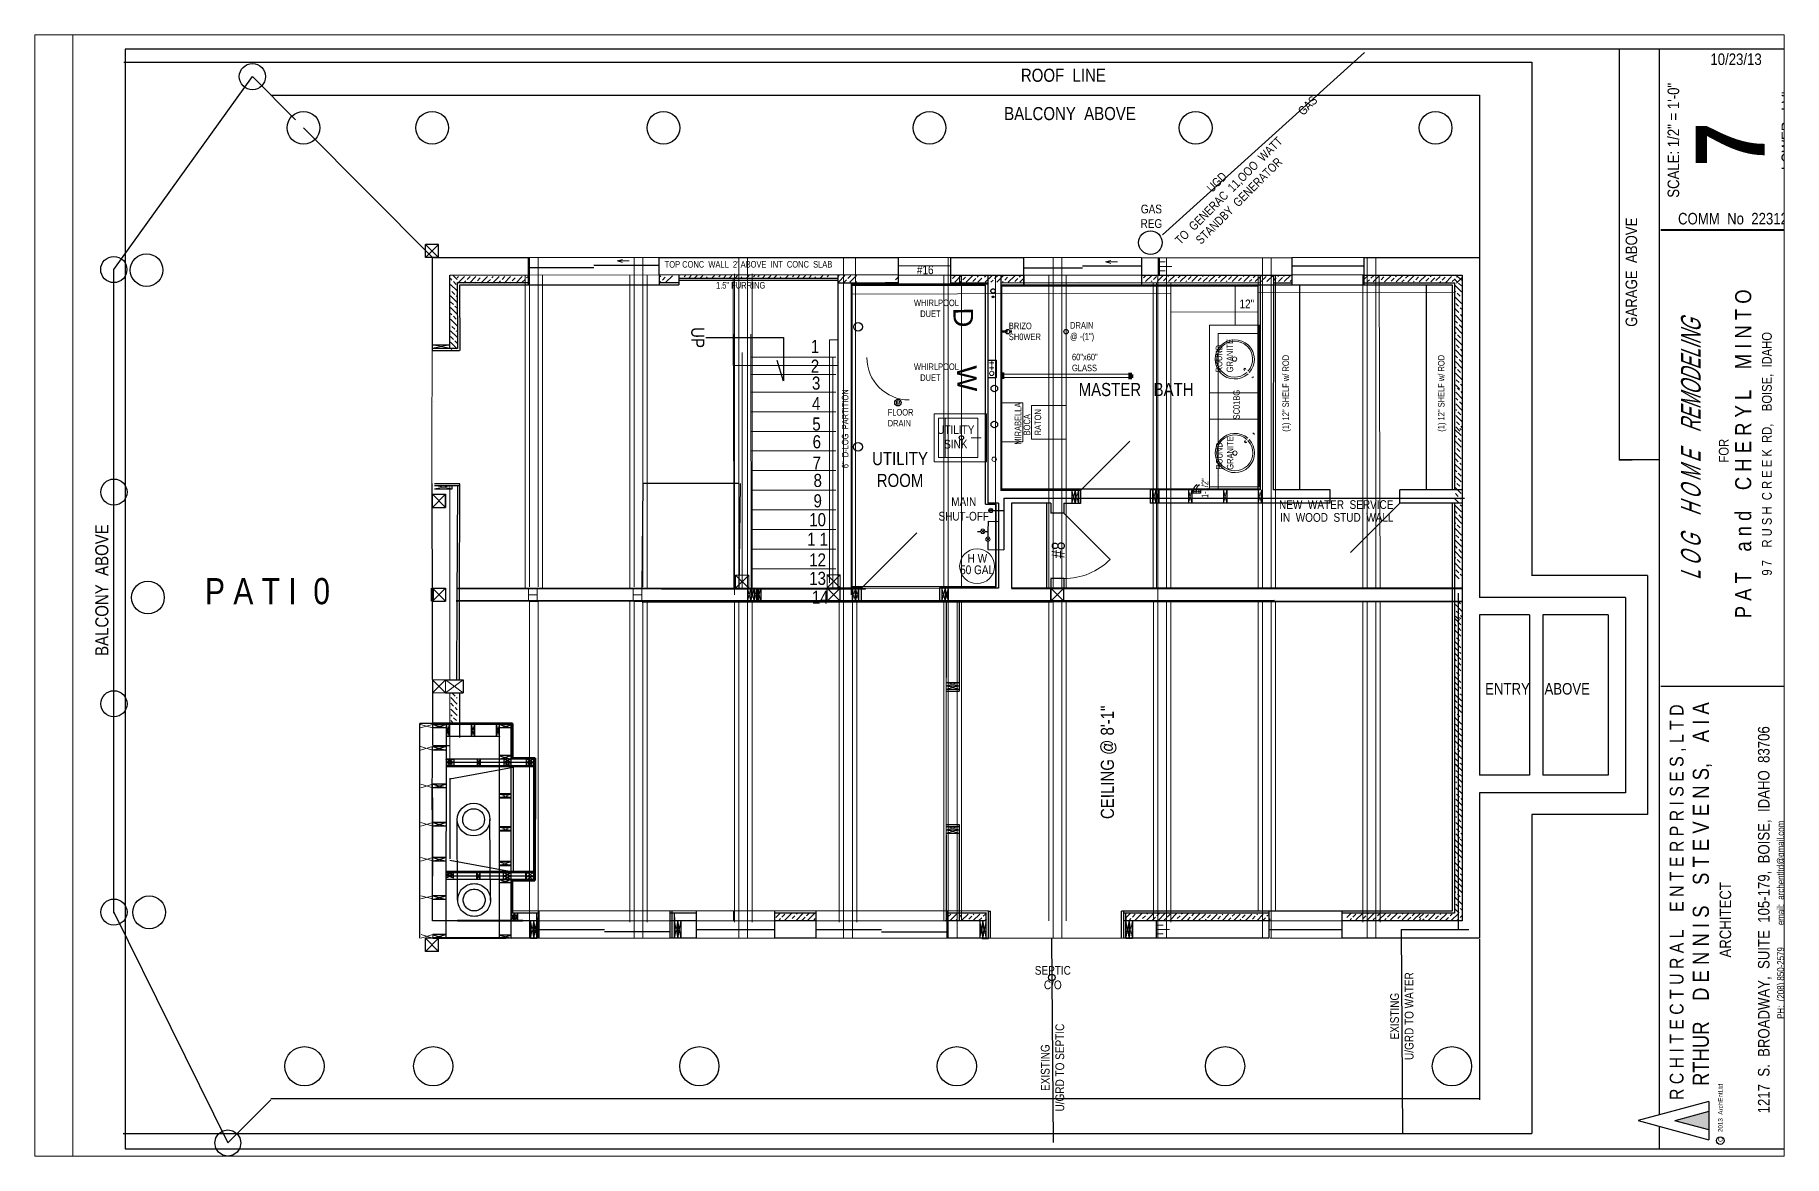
# Paper-space layout '11x17' of a CAD drawing. Header units: inches. Extents: x 0 to 16.7, y 0 to 10.7.
# The model-space entities are those that its viewports show. They can reach past a viewport. Long polylines and large blocks are cut down to what shows.
import ezdxf

# ---------------------------------------------------------------- set-up
doc = ezdxf.new("R2010")
doc.units = ezdxf.units.IN
doc.header["$MEASUREMENT"] = 0
for name, pattern in [('DASHDOT2', [0.5, 0.25, -0.125, 0, -0.125]), ('DOT', [0.25, 0, -0.25]), ('HIDDEN', [0.375, 0.25, -0.125])]:
    doc.linetypes.add(name, pattern=pattern)
for name, color, linetype, lineweight in [('BUILT-INS', 36, 'Continuous', 25), ('CABINETS', 7, 'Continuous', 20), ('DRIVEWAY', 7, 'DOT', 30), ('EXISTING CEILING BEAMS', 255, 'HIDDEN', 20), ('FIREPLACE', 7, 'Continuous', 30), ('FLOOR BEAMS', 7, 'Continuous', 30), ('FLOOR JOIST', 7, 'Continuous', 20), ('FOUNDATION', 7, 'Continuous', 30), ('NEW FOOTING', 6, 'Continuous', 30), ('NEW FRAMMING', 6, 'Continuous', 30), ('PLUMBING', 5, 'Continuous', 20), ('PROPANE GAS', 7, 'Continuous', 20), ('ROOF', 7, 'HIDDEN', 30), ('STAIRS', 7, 'Continuous', 20), ('WALL FRAMING', 7, 'Continuous', 30), ('WALLS', 7, 'Continuous', 30), ('WINDOWS', 5, 'Continuous', 30)]:
    doc.layers.add(name, color=color, linetype=linetype, lineweight=lineweight)
for name, color, linetype in [('LLPLUMBING', 102, 'Continuous'), ('TEXT', 7, 'Continuous'), ('TEXT80', 15, 'Continuous'), ('TITLE BLOCK', 7, 'Continuous'), ('TITLE_BLOCK', 250, 'Continuous')]:
    doc.layers.add(name, color=color, linetype=linetype)
doc.styles.add('ARCH ENT', font='technical.ttf', dxfattribs={"height": 2})
doc.styles.add('ARCHENT', font='technical.ttf', dxfattribs={"height": 6})
doc.styles.add('EXIST', font='romans.shx', dxfattribs={"width": 0.75, "oblique": 20, "height": 12})
doc.styles.add('L80', font='arial.ttf', dxfattribs={"height": 1.6})

psp = doc.layouts.new('11x17')

msp = doc.modelspace()

# ---------------------------------------------------------------- texts
at = {"layer": 'BUILT-INS', "linetype": 'Continuous', "ltscale": 0.75, "char_height": 3, "width": 42.3765, "attachment_point": 1, "rotation": 90, "style": 'ARCHENT'}
for insert in [(311.36, 697.6), (382.64, 697.6)]:
    msp.add_mtext('(1) 12" SHELF w/ ROD', dxfattribs=dict(at, insert=insert))
at = {"layer": 'PLUMBING', "color": 3, "linetype": 'Continuous', "ltscale": 0.75, "char_height": 3, "width": 12.375, "attachment_point": 1, "style": 'ARCHENT'}
for s, insert in [('WHIRLPOOL\\P   DUET ', (142.43, 758.16)), ('BRIZO\\PSH0WER', (185.94, 747.58)), ('DRAIN \\P@ -(1")', (214.01, 747.83)), ('WHIRLPOOL\\P   DUET ', (142.43, 728.88)), ('FLOOR\\PDRAIN ', (130.38, 707.99))]:
    msp.add_mtext(s, dxfattribs=dict(at, insert=insert))
at = {"layer": 'PLUMBING', "color": 3, "linetype": 'Continuous', "ltscale": 0.75, "char_height": 3, "width": 12.375, "attachment_point": 1, "rotation": 90, "style": 'ARCHENT'}
for s, insert in [('\\P ROUND  GRANITE', (275.76, 724.81)), ('SC01BG', (288.8, 703.22)), ('\\PMIRABELLA', (183.64, 691.64)), ('BOCA  RATON', (192.73, 695.91)), ('\\P                         ROUND  GRANITE', (275.89, 680.17))]:
    msp.add_mtext(s, dxfattribs=dict(at, insert=insert))
at = {"layer": 'TEXT80', "width": 360.0625, "attachment_point": 5, "style": 'ARCHENT'}
for s, insert, char_height, rotation in [('{\\C7;ROOF  LINE}', (210.93, 860.94), 6, 0.03277), ('{\\C7;BALCONY  ABOVE}', (213.97, 843.37), 6, 0.03277), ("{\\C7;TOP CONC  WALL  2' ABOVE  INT  CONC  SLAB }", (66.57, 774.29), 3, 0.03277), ('{\\C7;UP}', (43.29, 740.74), 6, 270.03277), ('{\\C7;1}', (97.06, 736.64), 6, 0.03277), ('{\\C7;2}', (97.06, 727.63), 6, 0.03277), ('{\\C7;3}', (97.59, 719.83), 6, 0.03277), ('{\\C7;MASTER   BATH}', (244.27, 716.9), 6, 0.03277), ('{\\C7;4}', (97.59, 710.49), 6, 0.03277), ('{\\C7;5}', (97.75, 701.08), 6, 0.03277), ('{\\C3;UTILITY\\PSINK}', (161.62, 695.21), 4, 0.03277), ('{\\C7;6}', (97.89, 692.93), 6, 0.03277), ('{\\C7;7}', (97.89, 683.21), 6, 0.03277), ('{\\C7;UTILITY\\PROOM}', (136.05, 680.24), 6, 0.03277), ('{\\C7;8}', (98.32, 675.22), 6, 0.03277), ('{\\C7;9}', (98.32, 665.88), 6, 0.03277), ('{\\C3;MAIN\\PSHUT-OFF}', (165.26, 662.17), 4, 0.03277), ('{\\C3;NEW  WATER  SERVICE }', (336.02, 664.16), 4, 0.03277), ('{\\C7;10}', (98.26, 657.22), 6, 0.03277), ('{\\C3;IN  WOOD  STUD  WALL   }', (336.29, 658.29), 4, 0.03277), ('{\\C7;1 1}', (98.26, 648.33), 6, 0.03277), ('{\\C7;12}', (98.26, 638.82), 6, 0.03277), ('{\\C3;H W}', (171.51, 639.55), 4, 0.03277), ('{\\C7;13}', (98.26, 630.33), 6, 0.03277), ('{\\C3;50 GAL}', (171.38, 634.28), 4, 0.03277), ('{\\C7;P A T I  0}', (-153.91, 624.42), 12, 0.03277), ('{\\C7;14}', (99.48, 621.71), 6, 0.03277), ('{\\C3;SEPTIC\\PC/O}', (206.09, 447.35), 4, 0.03277), ('{\\C3;EXISTING  \\PU/GRD TO WATER}', (366.12, 429.75), 4, 90.03277), ('{\\C3;EXISTING  \\PU/GRD TO SEPTIC}', (205.98, 406.15), 4, 90.03277)]:
    msp.add_mtext(s, dxfattribs=dict(at, insert=insert, char_height=char_height, rotation=rotation))
at = {"layer": 'TEXT80', "color": 7, "linetype": 'Continuous', "lineweight": 40, "char_height": 4, "width": 360.0625, "attachment_point": 5, "style": 'ARCHENT'}
for s, insert, rotation in [('GAS', (322.91, 847.06), 45.01035), ('TO  GENERAC  11,OOO  WATT\\PSTANDBY  GENERATOR', (289.08, 805.75), 45.01035), ('UGD', (281.27, 811.96), 45.01035), ('GAS\\PREG', (251.28, 796.3), 0.03277), ('#16', (147.6, 771.76), 0.03277), ('12"', (295.02, 756.17), 0.03277)]:
    msp.add_mtext(s, dxfattribs=dict(at, insert=insert, rotation=rotation))
at = {"layer": 'TEXT80', "color": 3, "width": 360.0625, "attachment_point": 5, "style": 'ARCHENT'}
for s, insert, char_height, rotation in [('\\A1;\\P{\\C6;1.5" FURRING}', (63, 767.19), 3, 0.03277), ('{\\C7;BALCONY  ABOVE}', (-229.82, 625), 6, 90.03277), ('{\\C7;CEILING @ 8\'-1"}', (231.7, 546.06), 6, 90.03277)]:
    msp.add_mtext(s, dxfattribs=dict(at, insert=insert, char_height=char_height, rotation=rotation))
at = {"layer": 'TEXT80', "color": 7, "width": 360.0625, "attachment_point": 5}
for s, insert, char_height, rotation, style in [('D', (165.06, 749.94), 9, 271.089, 'L80'), ('W', (166.73, 721.99), 9, 271.089, 'L80'), ('1-1/2"', (275.85, 671.73), 3, 89.96723, 'ARCHENT'), ('#8', (208.62, 643.35), 6, 89.96723, 'ARCHENT')]:
    msp.add_mtext(s, dxfattribs=dict(at, insert=insert, char_height=char_height, rotation=rotation, style=style))
at = {"layer": 'TEXT80', "color": 6, "insert": (110.91, 698.95), "char_height": 3, "width": 360.0625, "attachment_point": 5, "rotation": 90.03277, "style": 'ARCHENT'}
msp.add_mtext('\\A1;6"  D-LOG  PARTITION', dxfattribs=at)
at = {"layer": 'TITLE BLOCK', "color": 7, "linetype": 'Continuous', "lineweight": 30, "ltscale": 0.5, "char_height": 5.2755, "attachment_point": 5, "style": 'ARCH ENT'}
for s, insert in [('\\A1;10/23/13', (519.3, 868.27)), ('COMM  No  22312', (517.89, 795.21)), ('ENTRY    ABOVE', (428.31, 579.73))]:
    msp.add_mtext(s, dxfattribs=dict(at, insert=insert))
at = {"layer": 'TITLE BLOCK', "color": 7, "linetype": 'Continuous', "lineweight": 30, "ltscale": 0.5, "rotation": 90, "style": 'ARCH ENT'}
for s, insert, char_height, attachment_point in [(' LOWER   LVL  \\PPLUMBING  PLAN', (547.21, 835.69), 5.2755, 5), ('SCALE: 1/2" = 1\'-0"  ', (490.61, 831.16), 5.2755, 5), ('{\\fTechnical|b1|i0|c0|p34;7}', (500.83, 829.23), 31.6532, 2), ('GARAGE  ABOVE\\P\\P\\P\\P\\P\\P\\P\\P\\P\\P\\P\\P\\P\\P\\P  ', (537.31, 770.7), 5.2755, 5), ('\\P{\\H0.3769x;  FOR\\P\\H1.644x;P A T    a n d    C H E R Y L    M I N T O\\P\\H0.6083x;9 7    R U S H  C R E E K  RD,    BOISE,  IDAHO}', (514.04, 687.46), 11.9011, 5), ('\\P\\P\\P\\P\\P\\P\\P\\P\\P\\P\\P\\P\\P\\P\\P  ', (254.27, 729.71), 5.276, 5), ('        R C H I T E C T U R A L    E N T E R P R I S E S , L T D\\P{\\H1.167x;          RTHUR    D E N N I S    S T E V E N S,    A I A\\P\\H0.7145x;ARCHITECT\\P\\P1217  S.  BROADWAY,  SUITE  105-179,  BOISE,  IDAHO  83706\\P\\H0.5999x;PH:  (208) 850-2579          email:  archentltd@gmail.com}', (488.89, 473.88), 6.3306, 2)]:
    msp.add_mtext(s, dxfattribs=dict(at, insert=insert, char_height=char_height, attachment_point=attachment_point))
at = {"layer": 'TITLE BLOCK', "color": 7, "linetype": 'Continuous', "lineweight": 9, "ltscale": 50, "insert": (494.07, 689.42), "char_height": 9, "width": 201.5, "attachment_point": 2, "rotation": 90, "style": 'EXIST'}
msp.add_mtext('{\\fTechnical|b0|i0|c0|p34;L O G    H O M E    REMODELING}', dxfattribs=at)
at = {"layer": 'TITLE BLOCK', "color": 7, "linetype": 'HIDDEN', "insert": (511.08, 372.1), "char_height": 2.0983, "width": 29.5, "attachment_point": 1, "rotation": 90, "style": 'ARCHENT'}
msp.add_mtext('C   2013  ArchEntLtd', dxfattribs=at)
at = {"layer": 'WINDOWS', "color": 5, "linetype": 'Continuous', "ltscale": 0.75, "insert": (214.88, 738.33), "char_height": 3, "width": 12.375, "attachment_point": 1, "style": 'ARCHENT'}
msp.add_mtext('\\P60"x60"\\PGLASS', dxfattribs=at)

# ---------------------------------------------------------------- hatches: boundary and pattern name
at = {"layer": 'NEW FOOTING', "linetype": 'Continuous', "lineweight": 9, "ltscale": 25}
h = msp.add_hatch(dxfattribs=at)
h.set_pattern_fill('ANSI33', color=256, scale=15, angle=90, style=0)
h.set_pattern_definition([(135, (1196.1344, -4202.763), (-2.6516504, -2.6516504), []), (135, (1196.1344, -4200.1112), (-2.6516504, -2.6516504), [1.875, -0.9375])])
h.paths.add_polyline_path([(-70.02, 735.25), (-67.02, 735.25), (-67.02, 769.25), (-70.02, 769.25)])
h = msp.add_hatch(dxfattribs=at)
h.set_pattern_fill('ANSI33', color=256, scale=15, style=0)
h.set_pattern_definition([(45, (-5004.9994, -497.4128), (-2.6516504, 2.6516504), []), (45, (-5002.3477, -497.4128), (-2.6516504, 2.6516504), [1.875, -0.9375])])
h.paths.add_polyline_path([(-34.32, 765.74), (-34.32, 768.74), (-66.98, 768.74), (-66.98, 765.74)])
h = msp.add_hatch(dxfattribs=at)
h.set_pattern_fill('ANSI33', color=256, scale=15, style=0)
h.set_pattern_definition([(45, (-4936.102, -497.0703), (-2.6516504, 2.6516504), []), (45, (-4933.4503, -497.0703), (-2.6516504, 2.6516504), [1.875, -0.9375])])
h.paths.add_polyline_path([(25.68, 769.09), (25.68, 766.09), (31.68, 766.09), (31.68, 769.09)])
h = msp.add_hatch(dxfattribs=at)
h.set_pattern_fill('ANSI33', color=256, scale=15, style=0)
h.set_pattern_definition([(45, (-4900.9976, -496.997), (-2.6516504, 2.6516504), []), (45, (-4898.346, -496.997), (-2.6516504, 2.6516504), [1.875, -0.9375])])
h.paths.add_polyline_path([(37.02, 768), (71.02, 768), (71.02, 769.16), (37.02, 769.16)])
h = msp.add_hatch(dxfattribs=at)
h.set_pattern_fill('ANSI33', color=256, scale=15, style=0)
h.set_pattern_definition([(45, (-4867.2175, -496.997), (-2.6516504, 2.6516504), []), (45, (-4864.5658, -496.997), (-2.6516504, 2.6516504), [1.875, -0.9375])])
h.paths.add_polyline_path([(70.8, 768), (104.8, 768), (104.8, 769.16), (70.8, 769.16)])
h = msp.add_hatch(dxfattribs=at)
h.set_pattern_fill('ANSI33', color=256, scale=15, style=0)
h.set_pattern_definition([(45, (-4830.5756, -496.997), (-2.6516504, 2.6516504), []), (45, (-4827.924, -496.997), (-2.6516504, 2.6516504), [1.875, -0.9375])])
h.paths.add_polyline_path([(116.29, 766.16), (116.29, 769.16), (107.44, 769.16), (107.44, 766.16)])
h = msp.add_hatch(dxfattribs=at)
h.set_pattern_fill('ANSI33', color=256, scale=15, style=0)
h.set_pattern_definition([(45, (-4804.9366, -493.893), (-2.6516504, 2.6516504), []), (45, (-4802.285, -493.893), (-2.6516504, 2.6516504), [1.875, -0.9375])])
h.paths.add_polyline_path([(135.19, 766.26), (135.18, 769.26), (133.94, 769.26), (133.94, 766.26)])
h = msp.add_hatch(dxfattribs=at)
h.set_pattern_fill('ANSI33', color=256, scale=15, style=0)
h.set_pattern_definition([(45, (-4798.455, -497.029), (-2.6516504, 2.6516504), []), (45, (-4795.8032, -497.029), (-2.6516504, 2.6516504), [1.875, -0.9375])])
h.paths.add_polyline_path([(159.18, 769.13), (159.19, 766.13), (173.56, 766.13), (173.56, 769.13)])
h = msp.add_hatch(dxfattribs=at)
h.set_pattern_fill('ANSI33', color=256, scale=15, style=0)
h.set_pattern_definition([(45, (-4763.2696, -497.0833), (-2.6516504, 2.6516504), []), (45, (-4760.618, -497.0833), (-2.6516504, 2.6516504), [1.875, -0.9375])])
h.paths.add_polyline_path([(192.68, 766.07), (192.68, 769.07), (174.75, 769.07), (174.75, 766.07)])
h = msp.add_hatch(dxfattribs=at)
h.set_pattern_fill('ANSI33', color=256, scale=15, style=0)
h.set_pattern_definition([(45, (-4695.075, -496.7786), (-2.6516504, 2.6516504), []), (45, (-4692.4235, -496.7786), (-2.6516504, 2.6516504), [1.875, -0.9375])])
h.paths.add_polyline_path([(246.68, 769.38), (246.69, 766.38), (276.94, 766.38), (276.94, 769.38)])
h = msp.add_hatch(dxfattribs=at)
h.set_pattern_fill('ANSI33', color=256, scale=15, style=0)
h.set_pattern_definition([(45, (-4660.673, -496.7882), (-2.6516504, 2.6516504), []), (45, (-4658.0213, -496.7882), (-2.6516504, 2.6516504), [1.875, -0.9375])])
h.paths.add_polyline_path([(277.34, 769.37), (277.34, 766.37), (311.34, 766.37), (311.34, 769.37)])
h = msp.add_hatch(dxfattribs=at)
h.set_pattern_fill('ANSI33', color=256, scale=15, style=0)
h.set_pattern_definition([(45, (-4626.1386, -496.7882), (-2.6516504, 2.6516504), []), (45, (-4623.487, -496.7882), (-2.6516504, 2.6516504), [1.875, -0.9375])])
h.paths.add_polyline_path([(315.68, 766.37), (315.68, 769.37), (311.88, 769.37), (311.88, 766.37)])
h = msp.add_hatch(dxfattribs=at)
h.set_pattern_fill('ANSI33', color=256, scale=15, style=0)
h.set_pattern_definition([(45, (-4590.759, -496.939), (-2.6516504, 2.6516504), []), (45, (-4588.1074, -496.939), (-2.6516504, 2.6516504), [1.875, -0.9375])])
h.paths.add_polyline_path([(348.68, 769.22), (348.68, 766.22), (381.26, 766.22), (381.26, 769.22)])
h = msp.add_hatch(dxfattribs=at)
h.set_pattern_fill('ANSI33', color=256, scale=15, angle=180, style=0)
h.set_pattern_definition([(225, (5353.7628, 2031.9067), (2.6516504, -2.6516504), []), (225, (5351.111, 2031.9067), (2.6516504, -2.6516504), [1.875, -0.9375])])
h.paths.add_polyline_path([(393.68, 765.75), (393.68, 768.75), (381.75, 768.75), (381.75, 765.75)])
h = msp.add_hatch(dxfattribs=at)
h.set_pattern_fill('ANSI33', color=256, scale=15, angle=270, style=0)
h.set_pattern_definition([(315, (-872.744, 5724.277), (2.6516504, 2.6516504), []), (315, (-872.744, 5721.6255), (2.6516504, 2.6516504), [1.875, -0.9375])])
h.paths.add_polyline_path([(393.41, 769.4), (390.41, 769.4), (390.41, 752.26), (393.41, 752.26)])
h = msp.add_hatch(dxfattribs=at)
h.set_pattern_fill('ANSI33', color=256, scale=15, angle=270, style=0)
h.set_pattern_definition([(315, (-872.5216, 5689.311), (2.6516504, 2.6516504), []), (315, (-872.5216, 5686.659), (2.6516504, 2.6516504), [1.875, -0.9375])])
h.paths.add_polyline_path([(393.64, 751.29), (390.64, 751.29), (390.64, 717.29), (393.64, 717.29)])
h = msp.add_hatch(dxfattribs=at)
h.set_pattern_fill('ANSI33', color=256, scale=15, angle=270, style=0)
h.set_pattern_definition([(315, (-872.3917, 5669.9312), (2.6516504, 2.6516504), []), (315, (-872.3917, 5667.2796), (2.6516504, 2.6516504), [1.875, -0.9375])])
h.paths.add_polyline_path([(393.77, 717.49), (390.77, 717.49), (390.77, 697.91), (393.77, 697.91)])
h = msp.add_hatch(dxfattribs=at)
h.set_pattern_fill('ANSI33', color=256, scale=15, angle=270, style=0)
h.set_pattern_definition([(315, (-872.877, 5637.1454), (2.6516504, 2.6516504), []), (315, (-872.877, 5634.4938), (2.6516504, 2.6516504), [1.875, -0.9375])])
h.paths.add_polyline_path([(393.28, 699.13), (390.28, 699.13), (390.28, 665.13), (393.28, 665.13)])
h = msp.add_hatch(dxfattribs=at)
h.set_pattern_fill('ANSI33', color=256, scale=15, angle=270, style=0)
h.set_pattern_definition([(315, (-872.6546, 5602.179), (2.6516504, 2.6516504), []), (315, (-872.6546, 5599.5275), (2.6516504, 2.6516504), [1.875, -0.9375])])
h.paths.add_polyline_path([(393.5, 664.16), (390.5, 664.16), (390.5, 630.16), (393.5, 630.16)])
h = msp.add_hatch(dxfattribs=at)
h.set_pattern_fill('ANSI33', color=256, scale=15, angle=270, style=0)
h.set_pattern_definition([(315, (-872.5133, 5583.264), (2.6516504, 2.6516504), []), (315, (-872.5133, 5580.6125), (2.6516504, 2.6516504), [1.875, -0.9375])])
h.paths.add_polyline_path([(393.64, 619.88), (390.64, 619.88), (390.64, 611.25), (393.64, 611.25)])
h = msp.add_hatch(dxfattribs=at)
h.set_pattern_fill('ANSI33', color=256, scale=15, angle=270, style=0)
h.set_pattern_definition([(315, (-872.9986, 5550.4783), (2.6516504, 2.6516504), []), (315, (-872.9986, 5547.8267), (2.6516504, 2.6516504), [1.875, -0.9375])])
h.paths.add_polyline_path([(393.16, 612.46), (390.16, 612.46), (390.16, 578.46), (393.16, 578.46)])
h = msp.add_hatch(dxfattribs=at)
h.set_pattern_fill('ANSI33', color=256, scale=15, angle=90, style=0)
h.set_pattern_definition([(135, (1196.2387, -4386.7756), (-2.6516504, -2.6516504), []), (135, (1196.2387, -4384.124), (-2.6516504, -2.6516504), [1.875, -0.9375])])
h.paths.add_polyline_path([(-66.92, 577.88), (-69.92, 577.88), (-69.92, 563.91), (-66.92, 563.91)])
h = msp.add_hatch(dxfattribs=at)
h.set_pattern_fill('ANSI33', color=256, scale=15, angle=270, style=0)
h.set_pattern_definition([(315, (-872.7763, 5515.512), (2.6516504, 2.6516504), []), (315, (-872.7763, 5512.8603), (2.6516504, 2.6516504), [1.875, -0.9375])])
h.paths.add_polyline_path([(393.38, 577.49), (390.38, 577.49), (390.38, 543.49), (393.38, 543.49)])
h = msp.add_hatch(dxfattribs=at)
h.set_pattern_fill('ANSI33', color=256, scale=15, angle=270, style=0)
h.set_pattern_definition([(315, (-872.3228, 5483.3794), (2.6516504, 2.6516504), []), (315, (-872.3228, 5480.7278), (2.6516504, 2.6516504), [1.875, -0.9375])])
h.paths.add_polyline_path([(393.83, 545.36), (390.83, 545.36), (390.83, 511.36), (393.83, 511.36)])
h = msp.add_hatch(dxfattribs=at)
h.set_pattern_fill('ANSI33', color=256, scale=15, angle=270, style=0)
h.set_pattern_definition([(315, (-872.5984, 5448.9106), (2.6516504, 2.6516504), []), (315, (-872.5984, 5446.259), (2.6516504, 2.6516504), [1.875, -0.9375])])
h.paths.add_polyline_path([(393.56, 510.89), (390.56, 510.89), (390.56, 476.89), (393.56, 476.89)])
h = msp.add_hatch(dxfattribs=at)
h.set_pattern_fill('ANSI33', color=256, scale=15, angle=180, style=0)
h.set_pattern_definition([(225, (5051.0982, 1739.9317), (2.6516504, -2.6516504), []), (225, (5048.4466, 1739.9317), (2.6516504, -2.6516504), [1.875, -0.9375])])
h.paths.add_polyline_path([(97.68, 473.77), (97.68, 476.77), (79.08, 476.77), (79.08, 473.77)])
h = msp.add_hatch(dxfattribs=at)
h.set_pattern_fill('ANSI33', color=256, scale=15, angle=180, style=0)
h.set_pattern_definition([(225, (5116.2373, 1739.6545), (2.6516504, -2.6516504), []), (225, (5113.5857, 1739.6545), (2.6516504, -2.6516504), [1.875, -0.9375])])
h.paths.add_polyline_path([(157.68, 476.5), (157.68, 473.5), (175.68, 473.5), (175.68, 476.5)])
h = msp.add_hatch(dxfattribs=at)
h.set_pattern_fill('ANSI33', color=256, scale=15, angle=180, style=0)
h.set_pattern_definition([(225, (5211.7687, 1739.9265), (2.6516504, -2.6516504), []), (225, (5209.117, 1739.9265), (2.6516504, -2.6516504), [1.875, -0.9375])])
h.paths.add_polyline_path([(273.75, 473.77), (273.75, 476.77), (239.75, 476.77), (239.75, 473.77)])
h = msp.add_hatch(dxfattribs=at)
h.set_pattern_fill('ANSI33', color=256, scale=15, angle=180, style=0)
h.set_pattern_definition([(225, (5246.2374, 1739.651), (2.6516504, -2.6516504), []), (225, (5243.5858, 1739.651), (2.6516504, -2.6516504), [1.875, -0.9375])])
h.paths.add_polyline_path([(305.68, 473.49), (305.68, 476.49), (274.22, 476.49), (274.22, 473.49)])
h = msp.add_hatch(dxfattribs=at)
h.set_pattern_fill('ANSI33', color=256, scale=15, angle=180, style=0)
h.set_pattern_definition([(225, (5312.8507, 1739.9528), (2.6516504, -2.6516504), []), (225, (5310.199, 1739.9528), (2.6516504, -2.6516504), [1.875, -0.9375])])
h.paths.add_polyline_path([(374.83, 473.8), (374.83, 476.8), (340.83, 476.8), (340.83, 473.8)])
h = msp.add_hatch(dxfattribs=at)
h.set_pattern_fill('ANSI33', color=256, scale=15, angle=180, style=0)
h.set_pattern_definition([(225, (5346.122, 1739.8414), (2.6516504, -2.6516504), []), (225, (5343.4705, 1739.8414), (2.6516504, -2.6516504), [1.875, -0.9375])])
h.paths.add_polyline_path([(393.68, 473.68), (393.68, 476.68), (374.1, 476.68), (374.1, 473.68)])
at = {"layer": 'TITLE_BLOCK', "linetype": 'Continuous', "ltscale": 0.5}
msp.add_hatch(color=1, dxfattribs=at).paths.add_polyline_path([(506.87, 386.07), (491.29, 381.84), (506.87, 377.61)])

# ---------------------------------------------------------------- linework, layer by layer
at = {"layer": 'BUILT-INS', "lineweight": 30, "ltscale": 15}
for p, q in [((319.19, 764.88), (319.18, 670.9)), ((377.18, 764.87), (377.18, 670.89))]:
    msp.add_line(p, q, dxfattribs=at)
at = {"layer": 'BUILT-INS', "linetype": 'Continuous', "lineweight": 30, "ltscale": 20}
msp.add_line((203.2, 664.9), (203.23, 625.92), dxfattribs=at)
at = {"layer": 'BUILT-INS', "color": 7, "linetype": 'Continuous', "lineweight": 9, "ltscale": 50}
msp.add_arc((140.27, 731.61), 19.44, 180, 270, dxfattribs=at)
at = {"layer": 'CABINETS', "color": 7, "linetype": 'Continuous', "lineweight": 9, "ltscale": 50}
msp.add_line((289.64, 746.4), (289.64, 764.39), dxfattribs=at)
at = {"layer": 'CABINETS', "linetype": 'Continuous', "ltscale": 20}
for p, q in [((277.96, 746.4), (301.06, 746.4)), ((277.96, 715.4), (301.19, 715.4)), ((277.96, 703.4), (301.19, 703.4)), ((277.96, 672.4), (301.19, 672.4))]:
    msp.add_line(p, q, dxfattribs=at)
at = {"layer": 'CABINETS', "ltscale": 50}
msp.add_line((277.96, 746.4), (277.96, 670.9), dxfattribs=at)
at = {"layer": 'CABINETS', "linetype": 'HIDDEN', "ltscale": 20}
msp.add_line((281.96, 742.59), (281.96, 670.9), dxfattribs=at)
at = {"layer": 'DRIVEWAY', "color": 7, "linetype": 'Continuous', "lineweight": 9, "ltscale": 20}
msp.add_arc((211.2, 660.28), 30, 270.00002, 315.00002, dxfattribs=at)
at = {"layer": 'EXISTING CEILING BEAMS', "color": 6, "linetype": 'Continuous', "lineweight": 9, "ltscale": 25}
for p, q in [((-31.88, 473.4), (-33.38, 465.4)), ((-31.88, 465.4), (-33.38, 473.4)), ((34.12, 473.4), (35.62, 465.4)), ((34.12, 465.4), (35.62, 473.4)), ((174.08, 473.35), (172.58, 465.35)), ((174.08, 465.35), (172.58, 473.35)), ((241.08, 473.35), (242.58, 465.34)), ((241.08, 465.34), (242.58, 473.35))]:
    msp.add_line(p, q, dxfattribs=at)
at = {"layer": 'FIREPLACE', "linetype": 'Continuous', "ltscale": 25}
for p, q in [((-70.35, 538.54), (-41.35, 543.91)), ((-70.34, 538.86), (-70.33, 501.78)), ((-41.35, 543.91), (-41.34, 495.91)), ((-70.34, 501.28), (-41.34, 495.91))]:
    msp.add_line(p, q, dxfattribs=at)
at = {"layer": 'FIREPLACE', "linetype": 'HIDDEN', "ltscale": 25}
msp.add_line((-51.68, 482.95), (-51.93, 519.81), dxfattribs=at)
at = {"layer": 'FIREPLACE', "linetype": 'Continuous', "ltscale": 15}
for radius in [7.5, 5]:
    msp.add_circle((-59.42, 519.81), radius, dxfattribs=at)
at = {"layer": 'FIREPLACE', "linetype": 'HIDDEN', "ltscale": 15}
for radius in [7.5, 5]:
    msp.add_circle((-59.18, 482.95), radius, dxfattribs=at)
at = {"layer": 'FLOOR BEAMS', "color": 7, "linetype": 'HIDDEN', "lineweight": 20, "ltscale": 20}
for p, q in [((-33.81, 626.53), (-33.82, 777.4)), ((-29.81, 626.53), (-29.82, 777.4)), ((14.19, 626.53), (14.19, 777.42)), ((18.19, 626.53), (18.19, 777.42)), ((110.19, 465.38), (110.21, 777.4)), ((115.68, 625.87), (115.68, 777.38)), ((158.19, 625.87), (158.19, 777.37)), ((206.19, 625.87), (206.19, 777.37)), ((210.19, 625.87), (210.19, 777.37)), ((258.14, 625.84), (258.14, 777.34)), ((302.19, 625.87), (302.19, 777.37)), ((306.19, 625.87), (306.19, 777.37)), ((350.19, 625.87), (350.19, 777.37)), ((354.19, 625.87), (354.19, 777.37)), ((254.21, 617.92), (254.21, 769.39)), ((66.19, 465.41), (66.19, 625.87)), ((-33.81, 465.42), (-33.81, 619.9)), ((-29.81, 465.42), (-29.81, 619.9)), ((14.19, 465.42), (14.19, 619.9)), ((18.19, 465.41), (18.19, 619.9)), ((62.19, 465.42), (62.19, 619.87)), ((114.19, 465.37), (114.19, 619.87)), ((158.19, 465.32), (158.19, 619.87)), ((162.19, 465.37), (162.19, 619.87)), ((206.19, 465.37), (206.19, 619.87)), ((210.19, 465.37), (210.19, 619.87)), ((254.19, 465.4), (254.19, 619.29)), ((258.19, 465.37), (258.19, 619.87)), ((302.19, 465.37), (302.19, 619.87)), ((306.19, 465.37), (306.19, 619.87)), ((350.19, 465.37), (350.19, 619.87)), ((354.19, 465.37), (354.19, 619.87))]:
    msp.add_line(p, q, dxfattribs=at)
at = {"layer": 'FLOOR BEAMS', "color": 6, "linetype": 'HIDDEN', "lineweight": 20, "ltscale": 20}
for p, q in [((60.19, 622.9), (60.19, 769.9)), ((68.19, 622.9), (68.19, 769.9)), ((-35.81, 625.87), (-35.81, 769.4)), ((-27.81, 625.87), (-27.81, 769.4)), ((12.19, 625.87), (12.19, 769.4)), ((20.19, 625.87), (20.19, 769.4)), ((156.19, 625.87), (156.19, 769.38)), ((164.19, 625.87), (164.19, 769.38)), ((179.84, 625.87), (179.84, 769.38)), ((204.19, 625.87), (204.19, 769.37)), ((212.19, 625.87), (212.19, 769.37)), ((252.14, 625.84), (252.14, 765.83)), ((253.64, 625.84), (253.64, 765.83)), ((260.14, 625.84), (260.13, 765.83)), ((300.19, 625.87), (300.19, 769.36)), ((308.19, 625.87), (308.19, 769.36)), ((348.19, 625.87), (348.19, 769.43)), ((356.19, 625.87), (355.71, 769.4)), ((12.19, 472.87), (12.19, 619.87)), ((20.19, 472.87), (20.19, 619.87)), ((60.19, 472.87), (60.19, 619.87)), ((68.19, 472.87), (68.19, 619.87)), ((108.19, 472.87), (108.19, 619.87)), ((116.19, 472.87), (116.19, 619.87)), ((156.19, 473.41), (156.19, 619.87)), ((164.19, 473.4), (164.19, 619.87)), ((204.19, 473.4), (204.19, 619.87)), ((212.19, 473.4), (212.19, 619.87)), ((252.19, 473.4), (252.19, 619.29)), ((260.19, 472.87), (260.19, 619.87)), ((300.19, 477.9), (300.19, 619.87)), ((308.19, 477.9), (308.19, 619.87)), ((348.19, 472.87), (348.19, 619.87)), ((356.19, 472.87), (356.19, 619.87))]:
    msp.add_line(p, q, dxfattribs=at)
at = {"layer": 'FLOOR BEAMS', "color": 1, "linetype": 'Continuous', "lineweight": 30, "ltscale": 20}
for p, q in [((62.2, 673.86), (18.13, 673.86)), ((61.7, 625.75), (17.62, 625.75))]:
    msp.add_line(p, q, dxfattribs=at)
at = {"layer": 'FLOOR BEAMS', "color": 7, "linetype": 'HIDDEN', "lineweight": 30, "ltscale": 20}
for p, q in [((-72.3, 668.9), (-72.3, 662.87)), ((-72.32, 625.9), (-72.32, 619.9))]:
    msp.add_line(p, q, dxfattribs=at)
at = {"layer": 'FLOOR BEAMS', "color": 7, "linetype": 'Continuous', "lineweight": 5, "ltscale": 20}
for p, q in [((-78.32, 619.9), (-72.32, 625.9)), ((-78.28, 625.9), (-72.32, 619.9))]:
    msp.add_line(p, q, dxfattribs=at)
at = {"layer": 'FLOOR BEAMS', "color": 6, "linetype": 'HIDDEN', "lineweight": 40, "ltscale": 20}
for p, q in [((-66.89, 625.85), (120.2, 625.63)), ((187.2, 625.93), (393.68, 625.9)), ((-67.38, 620.02), (307.77, 620.28)), ((17.85, 619.66), (393.68, 619.9))]:
    msp.add_line(p, q, dxfattribs=at)
at = {"layer": 'FLOOR BEAMS', "color": 7, "ltscale": 20}
for p, q in [((-33.81, 625.9), (-29.81, 625.9)), ((14.19, 625.9), (18.19, 625.9)), ((31.68, 625.9), (35.68, 625.9)), ((-33.81, 619.9), (-29.81, 619.9)), ((14.19, 619.9), (18.19, 619.9))]:
    msp.add_line(p, q, dxfattribs=at)
at = {"layer": 'FLOOR BEAMS', "lineweight": 9, "ltscale": 20}
for p, q in [((66.19, 619.9), (67.69, 625.9)), ((66.19, 625.9), (67.69, 619.9)), ((67.69, 619.9), (69.19, 625.9)), ((67.69, 625.9), (69.19, 619.9)), ((69.19, 619.9), (70.69, 625.9)), ((69.19, 625.9), (70.69, 619.9)), ((70.69, 619.9), (72.19, 625.9)), ((70.69, 625.9), (72.19, 619.9))]:
    msp.add_line(p, q, dxfattribs=at)
at = {"layer": 'FLOOR BEAMS', "ltscale": 20}
for p, q in [((66.19, 625.9), (70.69, 625.9)), ((70.69, 625.9), (72.19, 625.9)), ((59.99, 619.9), (64.49, 619.9)), ((70.69, 619.9), (72.19, 619.9))]:
    msp.add_line(p, q, dxfattribs=at)
at = {"layer": 'FLOOR BEAMS', "color": 6, "lineweight": 9, "ltscale": 20}
for p, q in [((114.18, 619.87), (115.68, 625.87)), ((114.18, 625.87), (115.68, 619.87)), ((115.68, 619.87), (117.18, 625.87)), ((115.68, 625.87), (117.18, 619.87)), ((155.18, 619.87), (156.68, 625.87)), ((155.18, 625.87), (156.68, 619.87)), ((156.68, 619.87), (158.18, 625.87)), ((156.68, 625.87), (158.18, 619.87))]:
    msp.add_line(p, q, dxfattribs=at)
at = {"layer": 'FLOOR BEAMS', "color": 6, "ltscale": 20}
for p, q in [((114.19, 619.9), (115.68, 619.87)), ((115.68, 619.87), (117.18, 619.87)), ((155.18, 619.87), (156.68, 619.87)), ((156.68, 619.87), (158.18, 619.87))]:
    msp.add_line(p, q, dxfattribs=at)
at = {"layer": 'FLOOR BEAMS', "color": 6, "linetype": 'Continuous', "lineweight": 5, "ltscale": 20}
for p, q in [((-72.27, 577.91), (-64.27, 583.91)), ((-72.26, 583.91), (-64.26, 577.88))]:
    msp.add_line(p, q, dxfattribs=at)
at = {"layer": 'FLOOR BEAMS', "color": 6, "linetype": 'HIDDEN', "lineweight": 30, "ltscale": 20}
msp.add_line((-64.26, 583.88), (-64.26, 577.88), dxfattribs=at)
at = {"layer": 'FLOOR JOIST', "color": 7, "linetype": 'Continuous', "lineweight": 9, "ltscale": 20}
for p, q in [((-34.32, 619.9), (-34.32, 625.9)), ((-30.32, 619.9), (-30.32, 625.9)), ((13.68, 619.9), (13.68, 625.9)), ((17.68, 619.9), (17.68, 625.9)), ((-34.32, 622.9), (-30.32, 622.9)), ((13.68, 622.9), (17.68, 622.9))]:
    msp.add_line(p, q, dxfattribs=at)
at = {"layer": 'FLOOR JOIST', "ltscale": 15}
msp.add_line((106.05, 625.9), (68.83, 625.9), dxfattribs=at)
at = {"layer": 'FOUNDATION', "color": 7, "ltscale": 15}
for p, q in [((468.68, 621.65), (401.68, 621.65)), ((468.68, 621.65), (468.68, 532.15)), ((460.68, 613.65), (430.68, 613.65)), ((460.68, 613.65), (460.68, 540.15)), ((424.68, 540.15), (401.68, 540.15)), ((460.68, 540.15), (430.68, 540.15)), ((468.68, 532.15), (401.68, 532.15))]:
    msp.add_line(p, q, dxfattribs=at)
at = {"layer": 'LLPLUMBING', "color": 7, "linetype": 'HIDDEN', "lineweight": 20, "ltscale": 20}
msp.add_line((281.96, 742.59), (301.06, 742.59), dxfattribs=at)
at = {"layer": 'LLPLUMBING', "color": 3, "linetype": 'Continuous', "ltscale": 175}
for p, q in [((176.19, 730.37), (180.25, 730.42)), ((176.28, 722.38), (180.28, 722.42))]:
    msp.add_line(p, q, dxfattribs=at)
at = {"layer": 'LLPLUMBING', "color": 3, "linetype": 'Continuous', "lineweight": 9, "ltscale": 175}
for p, q in [((178.08, 730.16), (178.09, 728.16)), ((177.07, 726.84), (179.07, 726.84)), ((177.08, 729.16), (179.08, 729.16)), ((178.06, 727.84), (178.07, 725.84))]:
    msp.add_line(p, q, dxfattribs=at)
at = {"layer": 'LLPLUMBING', "color": 3, "linetype": 'Continuous', "lineweight": 20, "ltscale": 175}
msp.add_line((180.25, 730.42), (180.28, 722.41), dxfattribs=at)
at = {"layer": 'LLPLUMBING', "color": 3, "linetype": 'Continuous', "lineweight": 9, "ltscale": 175}
msp.add_circle((178.1, 724.32), 1, dxfattribs=at)
at = {"layer": 'NEW FOOTING', "color": 7, "linetype": 'Continuous', "lineweight": 40, "ltscale": 15}
for p, q in [((-41.62, 563.91), (-78.3, 563.91)), ((-31.28, 547.98), (-41.62, 547.98)), ((-31.36, 495.9), (-72.11, 495.94))]:
    msp.add_line(p, q, dxfattribs=at)
at = {"layer": 'NEW FOOTING', "color": 7, "linetype": 'Continuous', "lineweight": 40, "ltscale": 25}
for p, q in [((-41.62, 563.91), (-41.62, 547.98)), ((-41.7, 491.9), (-41.69, 476.93))]:
    msp.add_line(p, q, dxfattribs=at)
at = {"layer": 'NEW FOOTING', "ltscale": 15}
for p, q in [((-31.81, 492.39), (-31.78, 547.48)), ((176.58, 465.35), (176.58, 473.35)), ((-29.38, 465.4), (-29.38, 471.4)), ((31.62, 465.4), (31.62, 471.4)), ((238.58, 465.35), (238.58, 471.35))]:
    msp.add_line(p, q, dxfattribs=at)
at = {"layer": 'NEW FOOTING', "linetype": 'Continuous', "lineweight": 40, "ltscale": 15}
for p, q in [((-42.07, 529.8), (-47.55, 529.8)), ((-42.07, 531.44), (-47.54, 531.45)), ((-42.13, 514.7), (-47.62, 514.7)), ((-42.13, 516.34), (-47.6, 516.35)), ((-42.15, 498.74), (-47.64, 498.75)), ((-42.15, 500.39), (-47.62, 500.4)), ((-35.31, 493.9), (-31.81, 493.89)), ((-35.3, 492.4), (-35.29, 493.9)), ((-35.29, 493.9), (-35.29, 495.4)), ((-36.8, 473.45), (-66.85, 473.45)), ((-44.63, 465.45), (-78.17, 465.45)), ((-48.33, 465.47), (-72.91, 465.47))]:
    msp.add_line(p, q, dxfattribs=at)
at = {"layer": 'NEW FOOTING', "color": 6, "ltscale": 15}
for p, q in [((-33.38, 473.4), (-33.38, 465.4)), ((-30.38, 474.9), (-30.38, 471.4)), ((32.62, 474.89), (32.62, 471.39)), ((35.62, 473.4), (35.62, 465.4)), ((172.58, 473.35), (172.58, 465.35)), ((174.08, 473.35), (174.08, 465.35)), ((239.58, 474.84), (239.58, 471.34)), ((242.58, 473.35), (242.58, 465.34)), ((-31.88, 471.4), (-31.88, 465.4)), ((-30.38, 471.4), (-30.38, 465.4)), ((32.62, 471.39), (32.62, 465.4)), ((34.12, 471.39), (34.12, 465.4)), ((239.58, 471.34), (239.58, 465.34)), ((241.08, 471.34), (241.08, 465.34))]:
    msp.add_line(p, q, dxfattribs=at)
at = {"layer": 'NEW FOOTING', "ltscale": 25}
for p, q in [((-29.38, 471.4), (-29.37, 475.81)), ((31.62, 471.4), (31.61, 475.9)), ((31.62, 471.4), (31.63, 475.69)), ((238.58, 471.34), (238.57, 475.85)), ((238.58, 471.35), (238.59, 475.64))]:
    msp.add_line(p, q, dxfattribs=at)
at = {"layer": 'NEW FRAMMING', "color": 6, "linetype": 'Continuous', "lineweight": 30, "ltscale": 20}
for p, q in [((-78.3, 668.9), (-72.3, 668.9)), ((-78.3, 662.9), (-72.3, 662.9))]:
    msp.add_line(p, q, dxfattribs=at)
at = {"layer": 'NEW FRAMMING', "color": 6, "linetype": 'Continuous', "lineweight": 9, "ltscale": 20}
for p, q in [((102.62, 632.05), (108.62, 632.05)), ((102.62, 626.05), (108.62, 626.05)), ((-78.27, 583.91), (-72.27, 583.91)), ((-78.27, 577.91), (-72.27, 577.91))]:
    msp.add_line(p, q, dxfattribs=at)
at = {"layer": 'NEW FRAMMING', "linetype": 'Continuous', "lineweight": 9, "ltscale": 25}
for p, q in [((-78.32, 563.36), (-83.76, 561.81)), ((-78.31, 561.81), (-83.76, 563.34)), ((-78.3, 551.69), (-83.79, 553.33)), ((-78.31, 553.29), (-83.79, 551.68)), ((-78.15, 534.41), (-83.65, 536.05)), ((-78.16, 536.01), (-83.65, 534.4)), ((-47.55, 529.8), (-42.07, 531.44)), ((-47.55, 531.4), (-42.07, 529.8)), ((-78.16, 516.81), (-83.65, 518.45)), ((-78.16, 518.41), (-83.65, 516.8)), ((-47.62, 514.7), (-42.13, 516.34)), ((-47.62, 516.3), (-42.13, 514.7)), ((-78.16, 500.86), (-83.65, 502.46)), ((-78.16, 502.46), (-83.64, 500.81)), ((-47.64, 498.75), (-42.15, 500.39)), ((-47.64, 500.35), (-42.15, 498.74)), ((-78.17, 484.92), (-83.66, 483.43)), ((-78.17, 483.43), (-83.6, 484.91)), ((-78.18, 467.1), (-83.66, 465.46)), ((-78.16, 465.46), (-83.54, 467.1))]:
    msp.add_line(p, q, dxfattribs=at)
at = {"layer": 'NEW FRAMMING', "ltscale": 15}
for p, q in [((-42.14, 563.33), (-78.15, 563.41)), ((-72.07, 561.81), (-78.15, 561.81)), ((-72.07, 563.39), (-72.19, 465.45)), ((-70.57, 563.41), (-70.57, 557.9)), ((-60.57, 563.37), (-60.56, 557.81)), ((-59.07, 563.37), (-59.07, 557.81)), ((-49.07, 563.41), (-49.07, 557.85)), ((-42.14, 561.8), (-47.59, 561.8)), ((-72.26, 553.33), (-78.29, 553.34)), ((-47.58, 557.84), (-72.08, 557.9)), ((-72.26, 551.68), (-78.31, 551.69)), ((-31.78, 547.48), (-72.09, 547.48)), ((-31.78, 545.98), (-72.09, 545.98)), ((-72.07, 545.98), (-68.57, 545.98)), ((-68.57, 547.48), (-68.57, 544.48)), ((-57.86, 547.49), (-57.86, 544.48)), ((-56.36, 547.49), (-56.36, 544.48)), ((-42.15, 547.48), (-47.63, 547.49)), ((-42.15, 549.13), (-47.62, 549.13)), ((-45.63, 547.48), (-45.63, 545.98)), ((-45.63, 545.98), (-45.63, 544.48)), ((-35.28, 545.98), (-31.78, 545.98)), ((-35.27, 547.48), (-35.27, 545.98)), ((-35.27, 545.97), (-35.27, 544.48)), ((-31.78, 544.48), (-72.08, 544.48)), ((-31.78, 544.48), (-72.08, 544.48)), ((-72.13, 534.4), (-78.15, 534.41)), ((-72.13, 536.05), (-78.14, 536.06)), ((-72.13, 516.8), (-78.17, 516.81)), ((-72.13, 518.45), (-78.15, 518.46)), ((-72.15, 500.8), (-78.17, 500.81)), ((-72.15, 502.45), (-78.15, 502.46)), ((-31.8, 495.39), (-72.16, 495.43)), ((-31.81, 492.39), (-72.16, 492.43)), ((-31.81, 493.89), (-72.11, 493.94)), ((-72.1, 494.49), (-68.6, 494.49)), ((-68.6, 492.93), (-68.6, 495.93)), ((-57.88, 492.41), (-57.88, 495.42)), ((-56.38, 492.41), (-56.38, 495.42)), ((-42.18, 492.41), (-47.66, 492.41)), ((-42.18, 490.76), (-47.65, 490.76)), ((-45.66, 493.92), (-45.66, 495.41)), ((-45.66, 492.42), (-45.66, 493.91)), ((-72.17, 483.2), (-78.19, 483.21)), ((-72.13, 484.85), (-78.16, 484.86)), ((-42.19, 473.45), (-42.19, 476.96)), ((-40.69, 473.45), (-40.69, 476.96)), ((-39.19, 473.45), (-39.19, 476.96)), ((-72.16, 467.1), (-78.16, 467.1)), ((-42.19, 465.4), (-47.69, 465.41)), ((-42.19, 466.88), (-47.61, 466.88))]:
    msp.add_line(p, q, dxfattribs=at)
at = {"layer": 'NEW FRAMMING', "ltscale": 25}
for p, q in [((-78.15, 563.41), (-72.07, 561.81)), ((-78.15, 561.81), (-72.07, 563.4)), ((-72.07, 563.39), (-70.57, 557.82)), ((-70.57, 563.45), (-72.06, 557.9)), ((-60.57, 563.37), (-59.07, 557.81)), ((-59.07, 563.37), (-60.56, 557.81)), ((-49.07, 563.41), (-47.58, 557.84)), ((-47.57, 563.41), (-49.06, 557.85)), ((-47.61, 465.41), (-47.58, 563.34)), ((-47.59, 561.8), (-42.14, 563.22)), ((-47.58, 563.4), (-42.14, 561.8)), ((-42.19, 465.4), (-42.14, 563.33)), ((-78.31, 551.69), (-72.26, 553.33)), ((-78.31, 553.29), (-72.26, 551.68)), ((-68.57, 545.98), (-72.09, 547.48)), ((-68.57, 547.48), (-72.09, 545.98)), ((-68.57, 544.48), (-72.07, 545.98)), ((-68.57, 545.98), (-72.07, 544.48)), ((-56.36, 547.49), (-57.86, 544.48)), ((-57.86, 547.49), (-56.36, 544.48)), ((-47.63, 547.49), (-42.15, 549.13)), ((-47.63, 549.09), (-42.15, 547.48)), ((-42.15, 545.98), (-45.65, 547.48)), ((-42.15, 547.48), (-45.65, 545.98)), ((-42.15, 544.48), (-45.65, 545.98)), ((-42.15, 545.98), (-45.65, 544.48)), ((-31.78, 545.98), (-35.28, 547.48)), ((-31.78, 547.48), (-35.28, 545.98)), ((-31.78, 544.48), (-35.28, 545.98)), ((-31.78, 545.98), (-35.28, 544.48)), ((-78.15, 534.41), (-72.13, 536.05)), ((-78.15, 536.01), (-72.13, 534.4)), ((-78.17, 516.81), (-72.13, 518.45)), ((-78.17, 518.41), (-72.13, 516.8)), ((-78.17, 500.81), (-72.15, 502.45)), ((-78.17, 502.41), (-72.15, 500.8)), ((-68.6, 492.93), (-72.11, 494.44)), ((-68.6, 494.43), (-72.11, 492.94)), ((-68.6, 494.43), (-72.1, 495.94)), ((-68.6, 495.93), (-72.1, 494.44)), ((-56.38, 492.41), (-57.88, 495.42)), ((-57.88, 492.41), (-56.38, 495.42)), ((-47.66, 492.41), (-42.18, 490.76)), ((-47.66, 490.81), (-42.18, 492.41)), ((-42.17, 493.91), (-45.68, 492.41)), ((-42.17, 495.41), (-45.67, 493.91)), ((-42.17, 493.91), (-45.67, 495.41)), ((-42.18, 492.41), (-45.67, 493.91)), ((-78.19, 483.21), (-72.17, 484.85)), ((-78.19, 484.81), (-72.17, 483.2)), ((-40.69, 473.45), (-42.19, 476.96)), ((-42.19, 473.45), (-40.69, 476.96)), ((-39.19, 473.45), (-40.69, 476.96)), ((-40.69, 473.45), (-39.19, 476.96)), ((-78.18, 465.45), (-72.16, 467.1)), ((-78.18, 467.05), (-72.16, 465.45)), ((-47.62, 465.4), (-42.19, 466.88)), ((-47.62, 466.88), (-42.13, 465.4))]:
    msp.add_line(p, q, dxfattribs=at)
at = {"layer": 'NEW FRAMMING', "color": 7, "linetype": 'Continuous', "lineweight": 40, "ltscale": 20}
for p in [(-31.28, 547.98), (-42.18, 491.9)]:
    msp.add_line(p, (-31.37, 491.89), dxfattribs=at)
at = {"layer": 'NEW FRAMMING', "color": 7, "ltscale": 15}
msp.add_line((-31.78, 543.98), (-72.09, 543.98), dxfattribs=at)
at = {"layer": 'NEW FRAMMING', "color": 7, "linetype": 'HIDDEN', "ltscale": 25}
msp.add_line((-66.85, 482.94), (-66.93, 519.82), dxfattribs=at)
at = {"layer": 'PLUMBING', "color": 1, "linetype": 'Continuous', "lineweight": 30, "ltscale": 20}
for p, q in [((114.1, 626.68), (114.1, 764.82)), ((175.27, 664.4), (175.27, 764.83)), ((182.78, 671.43), (182.79, 764.38)), ((300.19, 671.44), (300.19, 764.39)), ((18.13, 673.86), (17.62, 625.75)), ((62.69, 673.86), (62.19, 625.75)), ((180.19, 626.68), (180.19, 664.4))]:
    msp.add_line(p, q, dxfattribs=at)
at = {"layer": 'PLUMBING', "color": 3, "linetype": 'Continuous', "lineweight": 50, "ltscale": 20}
for p, q in [((185.37, 743.45), (182.28, 743.45)), ((187.36, 743.45), (186.36, 743.45))]:
    msp.add_line(p, q, dxfattribs=at)
at = {"layer": 'PLUMBING', "color": 5, "linetype": 'Continuous', "lineweight": 30, "ltscale": 20}
for p, q in [((240.81, 723.81), (182.78, 723.9)), ((240.81, 722.31), (182.78, 722.4))]:
    msp.add_line(p, q, dxfattribs=at)
at = {"layer": 'PLUMBING', "color": 1, "linetype": 'Continuous', "lineweight": 70, "ltscale": 20}
for p, q in [((183.78, 723.9), (182.78, 723.9)), ((183.78, 722.4), (182.78, 722.4))]:
    msp.add_line(p, q, dxfattribs=at)
at = {"layer": 'PLUMBING', "color": 5, "linetype": 'Continuous', "lineweight": 70, "ltscale": 20}
for p, q in [((242.31, 723.81), (240.81, 723.81)), ((242.31, 722.31), (240.81, 722.31)), ((242.31, 722.31), (242.31, 723.81))]:
    msp.add_line(p, q, dxfattribs=at)
at = {"layer": 'PLUMBING', "color": 3, "linetype": 'Continuous', "lineweight": 20, "ltscale": 20}
for p, q in [((134.39, 711.63), (134.42, 710.24)), ((135.1, 712.03), (135.05, 709.74)), ((135.79, 711.6), (135.7, 710.22)), ((178.43, 662.21), (177.03, 660.84)), ((178.43, 662.21), (177.03, 660.84)), ((178.41, 660.84), (177.04, 662.24)), ((178.41, 660.84), (177.04, 662.24)), ((174.7, 652.62), (173.3, 651.25)), ((174.7, 652.62), (173.3, 651.25)), ((174.69, 651.25), (173.31, 652.65)), ((174.69, 651.25), (173.31, 652.65)), ((175, 651.86), (176.35, 651.84)), ((177.03, 648.99), (175.62, 647.62)), ((177.03, 648.99), (175.62, 647.62)), ((177.01, 647.62), (175.63, 649.02)), ((177.01, 647.62), (175.63, 649.02))]:
    msp.add_line(p, q, dxfattribs=at)
at = {"layer": 'PLUMBING', "color": 3, "linetype": 'Continuous', "lineweight": 30, "ltscale": 20}
for p, q in [((135.1, 710.91), (135.1, 710.91)), ((135.1, 710.91), (135.1, 710.91)), ((183.65, 667.11), (183.65, 643.41)), ((183.65, 667.11), (394.84, 667.07)), ((176.49, 661.54), (184, 661.49)), ((171.57, 651.89), (173.01, 651.88)), ((175, 651.86), (176.35, 651.84)), ((176.37, 651.82), (176.35, 649.28)), ((176.42, 656.58), (176.37, 651.8)), ((176.42, 656.52), (181.2, 656.47)), ((176.33, 647.32), (176.29, 643.54)), ((176.29, 643.54), (183.63, 643.49)), ((392.09, 469.72), (392.07, 623.55)), ((365.72, 469.41), (396.83, 469.49))]:
    msp.add_line(p, q, dxfattribs=at)
at = {"layer": 'PLUMBING', "color": 3}
for p, q in [((151.68, 705.81), (175.68, 705.81)), ((151.68, 683.81), (151.68, 705.81)), ((175.68, 705.81), (175.68, 683.81)), ((153.68, 703.81), (171.68, 703.81)), ((153.68, 685.81), (153.68, 703.81)), ((156.68, 685.81), (156.68, 703.81)), ((171.68, 703.81), (171.68, 685.81)), ((175.68, 683.81), (151.68, 683.81)), ((171.68, 685.81), (153.68, 685.81))]:
    msp.add_line(p, q, dxfattribs=at)
at = {"layer": 'PLUMBING', "color": 3, "linetype": 'Continuous', "lineweight": 20, "ltscale": 15}
for p, q in [((192.28, 710.9), (182.28, 710.9)), ((192.28, 710.9), (192.28, 692.9)), ((196.28, 694.2), (196.28, 709.6)), ((196.28, 709.6), (212.28, 709.6)), ((212.28, 694.2), (212.28, 709.6)), ((192.28, 692.9), (182.28, 692.9)), ((196.28, 694.2), (212.28, 694.2))]:
    msp.add_line(p, q, dxfattribs=at)
at = {"layer": 'PLUMBING', "color": 3, "lineweight": 9}
msp.add_line((173.18, 694.81), (168.68, 694.81), dxfattribs=at)
at = {"layer": 'PLUMBING', "color": 3, "linetype": 'DASHDOT2', "lineweight": 30, "ltscale": 20}
for p, q in [((205.56, 465.4), (206.22, 371.75)), ((365.72, 469.41), (366.38, 375.77))]:
    msp.add_line(p, q, dxfattribs=at)
at = {"layer": 'PLUMBING', "color": 3, "ltscale": 20}
msp.add_line((205.68, 447.4), (205.68, 447.4), dxfattribs=at)
at = {"layer": 'PLUMBING', "color": 3, "linetype": 'HIDDEN', "lineweight": 30, "ltscale": 25}
for centre, radius in [((178.72, 762.09), 1), ((178.72, 759.4), 0.375)]:
    msp.add_circle(centre, radius, dxfattribs=at)
at = {"layer": 'PLUMBING', "color": 3, "lineweight": 30, "ltscale": 15}
for centre in [(116.82, 745.63), (116.79, 690.63)]:
    msp.add_circle(centre, 2, dxfattribs=at)
at = {"layer": 'PLUMBING', "color": 3, "linetype": 'Continuous', "lineweight": 30, "ltscale": 15}
for centre, radius in [((185.37, 743.45), 1), ((212.19, 743.45), 1), ((179.28, 717.39), 1.5), ((135.1, 710.91), 1.5), ((179.28, 700.9), 1.5), ((205.68, 447.4), 1.5)]:
    msp.add_circle(centre, radius, dxfattribs=at)
at = {"layer": 'PLUMBING', "color": 3, "lineweight": 20, "ltscale": 15}
for centre in [(289.39, 730.9), (179.2, 684.99), (179.2, 684.99), (179.2, 684.99), (289.58, 687.83), (177.73, 661.53), (177.73, 661.53), (174, 651.93), (174, 651.93), (176.34, 648.32), (176.34, 648.32)]:
    msp.add_circle(centre, 1, dxfattribs=at)
at = {"layer": 'PLUMBING', "color": 3, "lineweight": -3}
msp.add_circle((164.18, 694.81), 1, dxfattribs=at)
at = {"layer": 'PLUMBING', "color": 3, "linetype": 'Continuous', "lineweight": 20, "ltscale": 15}
msp.add_circle((171.38, 635.95), 8, dxfattribs=at)
for centre, start, end in [((289.52, 730.75), 317.45831, 312.68219), ((289.58, 687.83), 48.62778, 43.85984)]:
    msp.add_arc(centre, 9, start, end, dxfattribs=at)
at = {"layer": 'PLUMBING', "color": 3, "linetype": 'Continuous', "lineweight": 20, "ltscale": 20}
for centre, radius, start, end in [((289.46, 730.83), 8.25, 317.64113, 312.43121), ((294.14, 726.15), 0.5, 3.49098, 266.31022), ((294.14, 726.15), 0.375, 44.9006, 224.9006), ((297.63, 722.65), 0.375, 224.9006, 44.9006), ((289.52, 687.9), 8.25, 48.26435, 43.05645), ((294.5, 693.02), 0.5, 93.6848, 356.50404), ((294.5, 693.02), 0.375, 135.09442, 315.09442), ((297.99, 696.51), 0.375, 315.09442, 135.09442)]:
    msp.add_arc(centre, radius, start, end, dxfattribs=at)
at = {"layer": 'PROPANE GAS', "linetype": 'HIDDEN', "ltscale": 150}
msp.add_line((256.34, 787.88), (349.03, 871.35), dxfattribs=at)
at = {"layer": 'PROPANE GAS', "color": 7, "linetype": 'Continuous', "lineweight": 30, "ltscale": 25}
msp.add_circle((250.83, 784.26), 5.42, dxfattribs=at)
at = {"layer": 'ROOF', "linetype": 'HIDDEN', "ltscale": 50}
for p, q in [((-219.85, 866.9), (425.68, 866.9)), ((425.68, 866.9), (425.68, 631.65)), ((465.68, 872.95), (465.68, 684.65)), ((425.68, 522.15), (425.68, 375.9)), ((-220.15, 375.9), (425.68, 375.9))]:
    msp.add_line(p, q, dxfattribs=at)
at = {"layer": 'ROOF', "color": 7, "linetype": 'HIDDEN', "ltscale": 50}
for p, q in [((401.68, 851.9), (401.68, 777.4)), ((478.68, 631.65), (478.68, 522.15))]:
    msp.add_line(p, q, dxfattribs=at)
at = {"layer": 'ROOF', "color": 7, "ltscale": 50}
for p, q in [((484.21, 684.65), (465.56, 684.65)), ((478.68, 631.65), (425.56, 631.65)), ((478.68, 522.15), (425.68, 522.15))]:
    msp.add_line(p, q, dxfattribs=at)
at = {"layer": 'STAIRS', "linetype": 'Continuous', "lineweight": 20, "ltscale": 15}
for p, q in [((59.62, 768), (59.61, 727.92)), ((113.76, 626.29), (113.76, 747.67)), ((59.82, 625.89), (59.68, 742.3)), ((67.82, 625.9), (67.68, 742.31)), ((103.69, 736.44), (103.69, 739.67)), ((63.68, 625.9), (63.68, 733.9)), ((106.69, 731.76), (67.69, 731.76)), ((106.69, 723.76), (67.69, 723.76))]:
    msp.add_line(p, q, dxfattribs=at)
at = {"layer": 'STAIRS', "color": 7, "linetype": 'Continuous', "lineweight": 9, "ltscale": 20}
msp.add_line((103.75, 739.67), (107.75, 739.67), dxfattribs=at)
at = {"layer": 'STAIRS', "linetype": 'HIDDEN', "lineweight": 9, "ltscale": 20}
msp.add_line((103.69, 736.34), (103.69, 628.34), dxfattribs=at)
at = {"layer": 'STAIRS', "color": 6, "linetype": 'HIDDEN', "lineweight": 20, "ltscale": 15}
msp.add_line((107.6, 727.92), (60.28, 727.94), dxfattribs=at)
at = {"layer": 'STAIRS', "lineweight": 20, "ltscale": 15}
for p, q in [((106.69, 715.76), (67.69, 715.76)), ((106.69, 706.76), (67.69, 706.76)), ((106.69, 697.76), (67.73, 697.76)), ((106.69, 688.76), (67.69, 688.76)), ((106.69, 679.76), (67.69, 679.76)), ((106.69, 670.76), (67.69, 670.76)), ((106.69, 661.76), (67.69, 661.76)), ((106.69, 652.76), (67.69, 652.76)), ((106.69, 643.76), (67.69, 643.76)), ((106.69, 634.76), (67.69, 634.76))]:
    msp.add_line(p, q, dxfattribs=at)
at = {"layer": 'TEXT', "linetype": 'Continuous', "lineweight": 20, "ltscale": 15}
for p, q in [((6.42, 775.86), (8.78, 776.58)), ((6.42, 775.86), (8.78, 775.15)), ((11.94, 775.89), (6.46, 775.88)), ((230.26, 775.38), (232.63, 776.09)), ((230.26, 775.38), (232.63, 774.66)), ((235.78, 775.4), (230.3, 775.39))]:
    msp.add_line(p, q, dxfattribs=at)
at = {"layer": 'TEXT', "linetype": 'Continuous', "ltscale": 15}
for p, q in [((46.99, 740.82), (82.57, 740.82)), ((82.57, 740.71), (82.57, 720.96)), ((82.57, 720.74), (79.71, 730.21))]:
    msp.add_line(p, q, dxfattribs=at)
at = {"layer": 'TITLE BLOCK', "color": 7, "linetype": 'Continuous', "lineweight": 0, "ltscale": 0.5}
msp.add_line((-243.22, 884.95), (-243.22, 356.95), dxfattribs=at)
at = {"layer": 'TITLE BLOCK', "color": 7, "linetype": 'Continuous', "lineweight": 30, "ltscale": 0.5}
for p, q in [((-219.22, 872.95), (-219.22, 368.95)), ((560.77, 872.95), (-219.22, 872.95)), ((484.21, 384.51), (484.21, 872.95)), ((484.8, 581.02), (560.77, 581.02)), ((506.87, 390.66), (474.38, 381.84)), ((506.87, 386.04), (491.29, 381.81)), ((506.87, 386.04), (491.29, 381.81)), ((506.87, 390.66), (506.87, 373.02)), ((506.87, 390.63), (506.87, 372.99)), ((484.21, 368.95), (484.21, 379.18)), ((506.87, 377.58), (491.29, 381.81)), ((506.87, 377.58), (491.29, 381.81)), ((-219.22, 368.95), (560.77, 368.95))]:
    msp.add_line(p, q, dxfattribs=at)
at = {"layer": 'TITLE BLOCK', "color": 7, "linetype": 'Continuous', "lineweight": 30, "ltscale": 0.0625}
msp.add_line((474.38, 381.84), (506.87, 373.02), dxfattribs=at)
at = {"layer": 'TITLE BLOCK', "color": 7, "linetype": 'Continuous', "lineweight": 30, "ltscale": 0.5, "const_width": 0.791}
msp.add_lwpolyline([(484.8, 790.05), (560.77, 790.05)], dxfattribs=at)
at = {"layer": 'TITLE BLOCK', "color": 7, "linetype": 'Continuous'}
msp.add_circle((512.08, 372.71), 1.75, dxfattribs=at)
at = {"layer": 'WALL FRAMING', "linetype": 'HIDDEN', "ltscale": 50}
for p, q in [((-224.37, 771.91), (-160.83, 860.35)), ((-141.03, 840.55), (-160.83, 860.35)), ((-152.32, 851.9), (401.68, 851.9)), ((-224.32, 476.9), (-224.37, 771.91)), ((-224.32, 477.4), (-172.12, 371.6)), ((401.68, 465.02), (401.68, 391.4)), ((-152.32, 391.4), (-172.12, 371.6)), ((401.68, 391.77), (-152.32, 391.77))]:
    msp.add_line(p, q, dxfattribs=at)
at = {"layer": 'WALL FRAMING', "linetype": 'HIDDEN', "lineweight": 9, "ltscale": 50}
msp.add_line((-78.32, 777.4), (-137.42, 836.9), dxfattribs=at)
at = {"layer": 'WALL FRAMING', "ltscale": 15}
for p, q in [((-81.45, 777.4), (-81.45, 783.4)), ((-81.45, 777.4), (-81.45, 783.4)), ((-75.45, 777.4), (-75.45, 783.4)), ((-75.45, 777.4), (-81.45, 777.4)), ((-78.33, 734.72), (-78.32, 777.4)), ((-77.78, 777.43), (-34.32, 777.4)), ((25.68, 777.43), (135.18, 777.4)), ((135.18, 777.4), (135.19, 765.96)), ((135.18, 777.4), (135.19, 765.37)), ((159.18, 777.39), (192.68, 777.39)), ((159.18, 777.29), (159.19, 765.34)), ((192.68, 777.36), (192.68, 764.86)), ((246.68, 777.32), (315.68, 777.43)), ((246.68, 777.37), (246.69, 764.87)), ((315.68, 777.4), (315.68, 769.39)), ((348.68, 777.42), (348.68, 769.4)), ((348.68, 777.4), (401.68, 777.4)), ((401.68, 777.4), (401.68, 621.65)), ((-70.3, 735.94), (-70.32, 769.4)), ((-70.23, 769.43), (-34.32, 769.4)), ((246.68, 769.3), (257.68, 769.4)), ((257.68, 769.4), (315.68, 769.39)), ((348.68, 769.4), (393.68, 769.4)), ((393.68, 769.4), (393.68, 664.9)), ((393.68, 764.38), (393.68, 670.89)), ((465.68, 684.65), (471.68, 684.65)), ((-69.33, 672.87), (-69.33, 673)), ((393.68, 664.9), (393.68, 473.4)), ((393.68, 664.89), (393.68, 477.9)), ((66.19, 625.9), (66.19, 619.9)), ((67.69, 625.9), (67.69, 619.9)), ((69.19, 625.93), (69.19, 619.93)), ((106.69, 625.78), (69.32, 625.9)), ((72.19, 625.9), (72.19, 619.9)), ((-78.46, 524.24), (-78.31, 553.29)), ((-78.19, 553.77), (-70.35, 553.77)), ((-78.35, 473.4), (-78.35, 535.9)), ((401.68, 532.15), (401.68, 465.4)), ((-29.32, 473.4), (-78.35, 473.4)), ((42.68, 473.4), (30.68, 473.4)), ((78.68, 465.4), (78.68, 473.4)), ((97.68, 473.4), (78.68, 473.4)), ((97.68, 465.4), (97.68, 473.4)), ((175.58, 473.4), (156.68, 473.4)), ((157.68, 465.4), (157.68, 477.9)), ((305.68, 473.4), (238.68, 473.4)), ((253.68, 465.4), (253.68, 473.4)), ((305.26, 465.4), (305.26, 477.9)), ((338.68, 465.4), (338.68, 477.9)), ((393.68, 473.4), (338.68, 473.4)), ((-81.45, 459.4), (-81.45, 465.4)), ((-75.45, 465.4), (-81.45, 465.4)), ((-81.45, 459.4), (-81.45, 465.4)), ((-44.17, 465.45), (-78.17, 465.4)), ((-45.19, 465.4), (-78.17, 465.4)), ((-75.45, 459.4), (-75.45, 465.4)), ((42.68, 465.4), (30.68, 465.44)), ((97.68, 465.41), (78.68, 465.45)), ((156.68, 472.9), (156.68, 472.9)), ((176.59, 465.4), (157.68, 465.4)), ((305.18, 465.4), (238.69, 465.4)), ((401.68, 465.4), (338.68, 465.4)), ((-75.45, 459.4), (-81.45, 459.4))]:
    msp.add_line(p, q, dxfattribs=at)
at = {"layer": 'WALL FRAMING', "color": 7, "ltscale": 15}
for p, q in [((-75.45, 783.4), (-81.45, 783.4)), ((241.42, 693.29), (218.8, 670.67)), ((232.41, 639.07), (211.2, 660.28)), ((342.55, 642.27), (365.18, 664.9)), ((118.2, 625.77), (143.76, 651.18)), ((-78.28, 620.36), (-78.28, 625.86)), ((401.68, 613.65), (401.68, 540.15)), ((424.68, 613.65), (401.68, 613.65)), ((424.68, 613.65), (424.68, 540.15)), ((430.68, 613.65), (430.68, 540.15)), ((-29.32, 465.4), (-29.32, 473.4)), ((30.68, 465.4), (30.68, 473.4)), ((42.68, 465.4), (42.68, 473.4))]:
    msp.add_line(p, q, dxfattribs=at)
at = {"layer": 'WALL FRAMING', "lineweight": 9, "ltscale": 15}
for p, q in [((25.68, 777.43), (-34.32, 777.4)), ((192.68, 777.39), (246.68, 777.41)), ((315.68, 777.43), (348.68, 777.43)), ((135.19, 769.51), (25.68, 769.44)), ((192.76, 769.28), (246.68, 769.3)), ((157.19, 517.64), (157.19, 579.73)), ((30.68, 465.45), (-29.32, 465.45)), ((78.68, 465.45), (42.68, 465.4)), ((157.68, 465.4), (97.68, 465.41)), ((238.69, 465.4), (176.59, 465.4)), ((338.68, 465.4), (305.68, 465.4))]:
    msp.add_line(p, q, dxfattribs=at)
at = {"layer": 'WALL FRAMING', "lineweight": 20, "ltscale": 15}
msp.add_line((135.18, 777.4), (159.18, 777.39), dxfattribs=at)
at = {"layer": 'WALL FRAMING', "lineweight": 50, "ltscale": 15}
msp.add_line((254.7, 769.39), (254.7, 777.38), dxfattribs=at)
at = {"layer": 'WALL FRAMING', "color": 6, "ltscale": 15}
for p, q in [((-66.82, 765.92), (-34.32, 765.92)), ((-66.64, 735.76), (-66.82, 765.92)), ((-65.66, 734.87), (-65.82, 764.92)), ((-65.82, 764.92), (25.72, 764.91)), ((25.68, 765.91), (34.68, 765.94)), ((25.72, 764.91), (34.68, 764.89)), ((34.68, 768.01), (107.57, 768)), ((34.68, 767.01), (107.6, 767)), ((107.57, 765.9), (129.12, 765.9)), ((107.6, 769.57), (107.6, 625.92)), ((113.6, 765.9), (113.6, 625.43)), ((113.6, 765.9), (113.6, 622.78)), ((113.6, 765.39), (176.27, 765.33)), ((129.27, 765.97), (135.19, 765.96)), ((159.19, 765.93), (176.27, 765.9)), ((163.27, 769.42), (163.28, 765.34)), ((176.27, 769.4), (176.28, 664.92)), ((182.27, 769.32), (182.28, 670.61)), ((182.28, 765.89), (217.71, 765.97)), ((182.28, 764.88), (315.68, 764.89)), ((192.76, 769.38), (192.78, 764.77)), ((217.71, 765.97), (301.19, 765.88)), ((301.19, 769.39), (301.19, 670.9)), ((307.19, 769.39), (307.18, 670.9)), ((307.19, 765.89), (315.68, 765.88)), ((315.68, 769.39), (315.68, 764.89)), ((315.68, 764.88), (348.68, 764.9)), ((348.68, 769.4), (348.68, 764.9)), ((348.68, 765.88), (390.18, 765.87)), ((348.68, 764.9), (389.18, 764.87)), ((389.18, 764.87), (389.18, 670.89)), ((390.18, 765.87), (390.18, 670.89)), ((-78.35, 737.37), (-70.35, 737.37)), ((-78.35, 735.87), (-66.85, 735.87)), ((-78.35, 734.87), (-65.85, 734.87)), ((-77.33, 673.87), (-69.33, 673.87)), ((-69.33, 673.87), (-65.8, 673.83)), ((-65.87, 619.87), (-65.8, 673.72)), ((-77.33, 673), (-65.83, 673)), ((-77.33, 671.37), (-69.33, 671.37)), ((-69.33, 671.37), (-69.33, 672.87)), ((-67.01, 619.87), (-66.73, 672.81)), ((218.8, 670.66), (182.28, 670.66)), ((214.8, 670.67), (214.8, 664.67)), ((216.3, 670.67), (216.3, 664.67)), ((217.8, 670.67), (217.8, 664.67)), ((218.8, 670.67), (218.8, 664.67)), ((250.74, 670.9), (250.74, 664.9)), ((301.19, 670.9), (250.74, 670.9)), ((251.74, 670.9), (251.74, 664.9)), ((253.24, 670.9), (253.24, 664.9)), ((254.74, 670.9), (254.74, 664.9)), ((268.3, 670.9), (268.3, 664.9)), ((269.8, 670.9), (269.8, 664.9)), ((284.3, 670.9), (284.3, 664.9)), ((285.8, 670.9), (285.8, 664.9)), ((300.3, 670.9), (300.3, 664.9)), ((301.8, 670.9), (301.8, 664.9)), ((333.18, 670.9), (307.18, 670.9)), ((333.18, 664.9), (333.18, 670.9)), ((393.68, 670.89), (365.18, 670.9)), ((365.18, 664.9), (365.18, 670.9)), ((181.2, 664.92), (176.28, 664.92)), ((181.2, 664.9), (181.2, 625.88)), ((205.2, 664.92), (187.2, 664.92)), ((187.2, 664.9), (187.2, 625.88)), ((205.2, 664.9), (205.2, 660.28)), ((211.2, 660.28), (205.2, 660.28)), ((211.2, 664.9), (211.2, 660.28)), ((218.8, 664.66), (211.2, 664.67)), ((333.18, 664.9), (250.74, 664.9)), ((393.68, 664.89), (365.18, 664.9)), ((389.18, 664.89), (389.18, 477.9)), ((390.18, 664.89), (390.18, 476.9)), ((118.2, 625.86), (102.66, 625.86)), ((114.18, 625.87), (114.18, 619.87)), ((115.68, 625.87), (115.68, 619.87)), ((118.2, 625.86), (118.2, 619.86)), ((181.2, 625.9), (154.18, 625.9)), ((154.18, 625.9), (154.18, 619.9)), ((155.18, 625.87), (155.18, 619.87)), ((156.68, 625.87), (156.68, 619.87)), ((158.18, 625.87), (158.18, 619.87)), ((204.68, 625.95), (187.2, 625.93)), ((211.18, 630.28), (205.18, 630.28)), ((205.2, 630.28), (205.2, 625.88)), ((211.2, 630.28), (211.2, 625.88)), ((-67.09, 583.89), (-67.01, 619.87)), ((-65.9, 583.89), (-65.87, 619.87)), ((156.68, 619.9), (151.7, 619.9)), ((210.68, 619.9), (156.68, 619.9)), ((-72.27, 583.9), (-64.26, 583.88)), ((-65.74, 557.45), (-65.77, 577.88)), ((157.19, 582.66), (163.19, 582.66)), ((157.19, 581.16), (163.19, 581.16)), ((157.19, 579.64), (163.19, 579.64)), ((157.19, 578.64), (163.19, 578.64)), ((157.19, 517.64), (163.19, 517.64)), ((157.19, 516.64), (163.19, 516.64)), ((157.19, 515.14), (163.19, 515.14)), ((157.19, 513.64), (163.19, 513.64)), ((176.68, 477.9), (-42.19, 477.94)), ((-29.81, 476.95), (-42.19, 476.96)), ((-31.88, 465.4), (-31.88, 473.4)), ((-30.38, 465.4), (-30.38, 476.9)), ((-29.38, 465.4), (-29.38, 477.9)), ((42.68, 476.91), (30.68, 476.92)), ((31.62, 473.4), (31.62, 477.9)), ((31.62, 465.4), (31.62, 473.4)), ((32.62, 465.4), (32.62, 476.9)), ((34.12, 465.4), (34.12, 473.4)), ((78.68, 473.4), (78.68, 477.92)), ((97.68, 476.9), (78.75, 476.9)), ((97.68, 473.4), (97.68, 477.92)), ((175.68, 476.9), (157.19, 476.9)), ((175.58, 465.35), (175.58, 476.9)), ((176.58, 477.9), (177.52, 477.9)), ((176.58, 473.35), (176.58, 477.9)), ((238.58, 477.9), (237.64, 477.9)), ((389.18, 477.9), (238.58, 477.9)), ((238.58, 473.35), (238.58, 477.9)), ((305.26, 476.9), (238.58, 476.9)), ((238.58, 465.35), (238.58, 473.35)), ((239.58, 465.35), (239.58, 476.9)), ((241.08, 465.35), (241.08, 473.35)), ((390.18, 476.9), (338.68, 476.9))]:
    msp.add_line(p, q, dxfattribs=at)
at = {"layer": 'WALL FRAMING', "linetype": 'HIDDEN', "lineweight": 9, "ltscale": 15}
for p, q in [((25.68, 769.44), (-34.32, 769.4)), ((30.68, 473.4), (-29.32, 473.4)), ((156.68, 473.4), (97.68, 473.4))]:
    msp.add_line(p, q, dxfattribs=at)
at = {"layer": 'WALL FRAMING', "color": 6, "ltscale": 20}
for p, q in [((25.68, 769.4), (25.68, 764.89)), ((34.68, 769.4), (34.68, 764.89)), ((-29.32, 473.4), (-29.32, 477.86)), ((30.68, 473.4), (30.68, 477.86)), ((42.68, 473.4), (42.68, 477.86)), ((59.83, 473.42), (59.83, 477.9)), ((97.68, 473.4), (97.68, 473.4)), ((109.68, 473.4), (109.68, 473.4)), ((157.68, 473.4), (157.68, 477.9)), ((177.52, 465.46), (177.52, 477.9)), ((237.64, 465.46), (237.64, 477.9)), ((338.68, 473.4), (338.68, 477.9))]:
    msp.add_line(p, q, dxfattribs=at)
at = {"layer": 'WALL FRAMING', "color": 1, "lineweight": 30, "ltscale": 15}
for p, q in [((114.1, 764.82), (175.27, 764.83)), ((182.79, 764.38), (300.19, 764.39)), ((182.78, 671.43), (301.2, 671.44)), ((175.27, 664.4), (180.19, 664.4)), ((114.1, 626.68), (180.19, 626.68))]:
    msp.add_line(p, q, dxfattribs=at)
at = {"layer": 'WALL FRAMING', "linetype": 'HIDDEN', "lineweight": 20, "ltscale": 15}
for p, q in [((135.19, 769.41), (159.19, 769.39)), ((315.68, 769.43), (348.68, 769.43))]:
    msp.add_line(p, q, dxfattribs=at)
at = {"layer": 'WALL FRAMING', "lineweight": 30, "ltscale": 15}
for p, q in [((159.19, 769.39), (192.76, 769.28)), ((-29.32, 465.4), (-75.45, 465.4))]:
    msp.add_line(p, q, dxfattribs=at)
at = {"layer": 'WALL FRAMING', "color": 7, "linetype": 'HIDDEN', "lineweight": 9, "ltscale": 20}
for p, q in [((113.48, 760.71), (260.14, 761.09)), ((300.19, 761.2), (390.18, 761.43)), ((260.14, 752.39), (300.18, 752.49))]:
    msp.add_line(p, q, dxfattribs=at)
at = {"layer": 'WALL FRAMING', "color": 7, "linetype": 'HIDDEN', "lineweight": 9, "ltscale": 50}
msp.add_line((176.28, 678.37), (176.28, 664.92), dxfattribs=at)
at = {"layer": 'WALL FRAMING', "color": 6, "linetype": 'Continuous', "lineweight": 9, "ltscale": 20}
for p, q in [((-78.3, 668.9), (-72.3, 662.9)), ((-78.3, 662.9), (-72.3, 668.9)), ((102.62, 632.05), (108.62, 626.05)), ((102.62, 626.05), (108.62, 632.05)), ((102.66, 625.93), (108.66, 619.93)), ((102.66, 619.93), (108.66, 625.93)), ((-78.27, 583.91), (-72.27, 577.91)), ((-78.27, 577.91), (-72.27, 583.91))]:
    msp.add_line(p, q, dxfattribs=at)
at = {"layer": 'WALL FRAMING', "color": 6, "linetype": 'Continuous', "lineweight": 9, "ltscale": 15}
for p, q in [((-78.3, 662.9), (-78.3, 668.9)), ((-70.32, 619.93), (-70.32, 625.93)), ((102.62, 626.08), (102.62, 632.08)), ((108.62, 626.05), (108.62, 632.05)), ((-72.27, 577.91), (-72.27, 583.91))]:
    msp.add_line(p, q, dxfattribs=at)
at = {"layer": 'WALL FRAMING', "color": 6, "lineweight": 30, "ltscale": 15}
msp.add_line((-72.3, 662.87), (-72.3, 668.9), dxfattribs=at)
at = {"layer": 'WALL FRAMING', "color": 6, "linetype": 'Continuous', "lineweight": 30, "ltscale": 15}
for p, q in [((-72.3, 662.9), (-72.3, 668.9)), ((102.66, 619.97), (102.66, 625.97)), ((108.66, 619.93), (108.66, 625.93))]:
    msp.add_line(p, q, dxfattribs=at)
at = {"layer": 'WALL FRAMING', "color": 7, "linetype": 'Continuous', "lineweight": 9, "ltscale": 20}
for p, q in [((216.3, 670.67), (214.8, 664.67)), ((214.8, 670.67), (216.3, 664.67)), ((217.8, 670.67), (216.3, 664.67)), ((216.3, 670.67), (217.8, 664.67)), ((253.24, 670.9), (251.74, 664.9)), ((251.74, 670.9), (253.24, 664.9)), ((254.74, 670.9), (253.24, 664.9)), ((253.24, 670.9), (254.74, 664.9)), ((269.8, 670.9), (268.3, 664.9)), ((268.3, 670.9), (269.8, 664.9)), ((285.8, 670.9), (284.3, 664.9)), ((284.3, 670.9), (285.8, 664.9)), ((301.8, 670.9), (300.3, 664.9)), ((300.3, 670.9), (301.8, 664.9))]:
    msp.add_line(p, q, dxfattribs=at)
at = {"layer": 'WALL FRAMING', "color": 1, "ltscale": 15}
for p, q in [((269.81, 670.94), (269.81, 669.44)), ((273.81, 670.94), (273.81, 669.44))]:
    msp.add_line(p, q, dxfattribs=at)
at = {"layer": 'WALL FRAMING', "color": 1, "linetype": 'Continuous', "lineweight": 9, "ltscale": 20}
for p, q in [((273.81, 670.94), (269.81, 670.94)), ((273.81, 669.44), (269.81, 669.44))]:
    msp.add_line(p, q, dxfattribs=at)
at = {"layer": 'WALL FRAMING', "color": 1, "linetype": 'Continuous', "lineweight": 30, "ltscale": 20}
for p, q in [((270.65, 670.19), (270.65, 670.94)), ((271.81, 670.94), (271.81, 670.19))]:
    msp.add_line(p, q, dxfattribs=at)
at = {"layer": 'WALL FRAMING', "color": 7, "lineweight": 80, "ltscale": 15}
msp.add_line((-78.28, 619.9), (-78.28, 625.9), dxfattribs=at)
at = {"layer": 'WALL FRAMING', "color": 6, "linetype": 'HIDDEN', "lineweight": 9, "ltscale": 15}
for p, q in [((60.68, 625.9), (60.68, 631.9)), ((60.68, 631.9), (66.68, 631.9)), ((60.68, 625.9), (66.68, 625.9)), ((66.68, 625.9), (66.68, 631.9))]:
    msp.add_line(p, q, dxfattribs=at)
at = {"layer": 'WALL FRAMING', "color": 6, "linetype": 'HIDDEN', "lineweight": 9, "ltscale": 20}
for p, q in [((60.68, 631.9), (66.68, 625.9)), ((60.68, 625.9), (66.68, 631.9))]:
    msp.add_line(p, q, dxfattribs=at)
at = {"layer": 'WALL FRAMING', "lineweight": 80, "ltscale": 15}
msp.add_line((70.69, 625.9), (70.69, 619.9), dxfattribs=at)
at = {"layer": 'WALL FRAMING', "color": 6, "linetype": 'HIDDEN', "lineweight": 30, "ltscale": 15}
msp.add_line((117.18, 619.87), (117.18, 625.87), dxfattribs=at)
at = {"layer": 'WALL FRAMING', "color": 7, "linetype": 'HIDDEN', "lineweight": 30, "ltscale": 15}
for p, q in [((158.18, 619.87), (158.18, 625.87)), ((158.2, 619.86), (158.2, 625.86))]:
    msp.add_line(p, q, dxfattribs=at)
at = {"layer": 'WALL FRAMING', "color": 5, "linetype": 'HIDDEN', "lineweight": 30, "ltscale": 15}
msp.add_line((205.19, 619.88), (205.19, 625.88), dxfattribs=at)
at = {"layer": 'WALL FRAMING', "color": 3, "linetype": 'Continuous', "lineweight": 9, "ltscale": 20}
for p, q in [((205.19, 619.88), (211.19, 625.88)), ((205.23, 625.87), (211.19, 619.9))]:
    msp.add_line(p, q, dxfattribs=at)
at = {"layer": 'WALL FRAMING', "color": 5, "linetype": 'HIDDEN', "lineweight": 30, "ltscale": 20}
for p, q in [((205.19, 625.88), (211.19, 625.88)), ((205.19, 619.88), (211.19, 619.88))]:
    msp.add_line(p, q, dxfattribs=at)
at = {"layer": 'WALL FRAMING', "color": 7, "lineweight": 9, "ltscale": 15}
msp.add_line((205.23, 625.87), (205.23, 619.88), dxfattribs=at)
at = {"layer": 'WALL FRAMING', "color": 3, "linetype": 'HIDDEN', "lineweight": 30, "ltscale": 15}
for p, q in [((205.25, 619.88), (205.25, 625.88)), ((205.26, 619.86), (205.26, 625.86)), ((211.19, 619.88), (211.19, 625.88))]:
    msp.add_line(p, q, dxfattribs=at)
at = {"layer": 'WALL FRAMING', "color": 6, "linetype": 'HIDDEN', "lineweight": 30, "ltscale": 20}
for p, q in [((17.59, 620.08), (29.53, 620.03)), ((156.67, 619.9), (162.67, 619.9))]:
    msp.add_line(p, q, dxfattribs=at)
at = {"layer": 'WALL FRAMING', "color": 6, "linetype": 'DASHDOT2', "lineweight": 30, "ltscale": 20}
msp.add_line((-72.26, 577.88), (-64.26, 577.88), dxfattribs=at)
at = {"layer": 'WALL FRAMING', "lineweight": 9, "ltscale": 20}
msp.add_line((157.19, 584.9), (157.19, 512.9), dxfattribs=at)
at = {"layer": 'WALL FRAMING', "color": 6, "linetype": 'Continuous', "lineweight": 9, "ltscale": 25}
for p, q in [((-31.81, 493.89), (-35.31, 495.4)), ((-31.81, 495.39), (-35.31, 493.9)), ((-31.81, 492.39), (-35.31, 493.9)), ((-31.81, 493.89), (-35.31, 492.4))]:
    msp.add_line(p, q, dxfattribs=at)
at = {"layer": 'WALL FRAMING', "color": 7, "linetype": 'HIDDEN', "lineweight": 9, "ltscale": 15}
for p, q in [((42.68, 473.4), (78.68, 473.4)), ((305.68, 473.4), (338.68, 473.4))]:
    msp.add_line(p, q, dxfattribs=at)
at = {"layer": 'WALL FRAMING', "color": 6, "linetype": 'Continuous', "lineweight": 20, "ltscale": 20}
msp.add_line((-78.18, 467.05), (-78.18, 465.46), dxfattribs=at)
at = {"layer": 'WALL FRAMING', "color": 6, "linetype": 'Continuous', "lineweight": 30, "ltscale": 25}
for p, q in [((-33.38, 465.4), (-30.38, 465.4)), ((35.62, 465.4), (32.62, 465.4)), ((173.58, 465.35), (176.58, 465.35)), ((242.58, 465.34), (239.58, 465.34))]:
    msp.add_line(p, q, dxfattribs=at)
at = {"layer": 'WALL FRAMING', "ltscale": 15}
for centre, radius in [((-160.83, 860.35), 6), ((-137.42, 836.9), 7.5), ((-78.42, 836.9), 7.5), ((27.58, 836.9), 7.5), ((149.58, 836.9), 7.5), ((271.58, 836.9), 7.5), ((381.58, 836.9), 7.5), ((-224.37, 771.91), 6), ((-209.35, 771.67), 7.5), ((-224.32, 669.9), 6), ((-208.73, 621.6), 7.5), ((-224.32, 572.9), 6), ((-224.32, 477.4), 6), ((-208.15, 477.32), 7.5), ((-136.94, 406.77), 9), ((-77.94, 406.77), 9), ((44.06, 406.77), 9), ((162.06, 406.77), 9), ((285.06, 406.77), 9), ((389.06, 406.77), 9), ((-172.12, 371.6), 6)]:
    msp.add_circle(centre, radius, dxfattribs=at)
at = {"layer": 'WALL FRAMING', "color": 1, "linetype": 'Continuous', "lineweight": 9, "ltscale": 20}
for centre in [(270.65, 670.19), (271.81, 670.19), (272.97, 670.19)]:
    msp.add_circle(centre, 0.318, dxfattribs=at)
at = {"layer": 'WALL FRAMING', "color": 4, "linetype": 'Continuous', "lineweight": 30, "ltscale": 20}
msp.add_arc((280.01, 677.59), 2.69, 0, 0.01384, dxfattribs=at)
at = {"layer": 'WALL FRAMING', "color": 1, "linetype": 'Continuous', "lineweight": 30, "ltscale": 20}
for centre in [(273.17, 670.92), (274.33, 670.92)]:
    msp.add_arc(centre, 2.52, 112.68743, 179.47058, dxfattribs=at)
at = {"layer": 'WALLS', "linetype": 'Continuous', "lineweight": 9, "ltscale": 15}
for p, q in [((-81.45, 783.4), (-75.45, 777.4)), ((-81.45, 777.4), (-75.45, 783.4)), ((115.73, 769.4), (115.73, 769.4)), ((-81.45, 465.4), (-75.45, 459.4)), ((-81.45, 459.4), (-75.45, 465.4))]:
    msp.add_line(p, q, dxfattribs=at)
at = {"layer": 'WALLS', "linetype": 'Continuous', "ltscale": 20}
for p, q in [((-34.32, 769.4), (-34.32, 777.4)), ((25.68, 769.43), (25.68, 777.43))]:
    msp.add_line(p, q, dxfattribs=at)
at = {"layer": 'WALLS', "linetype": 'HIDDEN', "lineweight": 9, "ltscale": 20}
for p, q in [((62.19, 625.87), (62.19, 777.39)), ((66.19, 625.87), (66.19, 777.39))]:
    msp.add_line(p, q, dxfattribs=at)
at = {"layer": 'WALLS', "linetype": 'Continuous', "lineweight": 9, "ltscale": 20}
for p, q in [((254.65, 775.39), (257.65, 775.39)), ((254.65, 773.39), (260.65, 773.39)), ((254.65, 771.39), (257.65, 771.39)), ((105.19, 626.05), (105.19, 731.76)), ((-77.77, 711.45), (-77.77, 711.45)), ((-77.77, 711.45), (-77.77, 711.45)), ((118.2, 625.77), (154.18, 625.9)), ((253.64, 471.4), (256.64, 471.4)), ((253.64, 469.4), (259.64, 469.4)), ((253.64, 467.4), (256.64, 467.4))]:
    msp.add_line(p, q, dxfattribs=at)
at = {"layer": 'WALLS', "color": 6, "linetype": 'Continuous', "ltscale": 20}
msp.add_line((-34.32, 764.92), (-34.32, 769.43), dxfattribs=at)
at = {"layer": 'WALLS', "color": 6, "lineweight": 9, "ltscale": 15}
msp.add_line((-78.37, 753.4), (-78.62, 673.73), dxfattribs=at)
at = {"layer": 'WALLS', "color": 6, "linetype": 'Continuous', "lineweight": 9, "ltscale": 20}
for p, q in [((-78.35, 737.37), (-70.35, 735.87)), ((-78.35, 735.87), (-70.35, 737.37)), ((-77.33, 671.37), (-69.33, 672.87)), ((-77.33, 672.87), (-69.33, 671.37)), ((157.19, 582.66), (163.19, 581.16)), ((157.19, 581.16), (163.19, 582.66)), ((157.19, 581.16), (163.19, 579.66)), ((157.19, 579.66), (163.19, 581.16)), ((157.19, 515.14), (163.19, 516.64)), ((157.19, 516.64), (163.19, 515.14)), ((157.19, 513.64), (163.19, 515.14)), ((157.19, 515.14), (163.19, 513.64)), ((-31.88, 465.4), (-30.38, 473.4)), ((-30.38, 465.4), (-31.88, 473.4)), ((34.12, 465.4), (32.62, 473.4)), ((32.62, 465.4), (34.12, 473.4)), ((174.08, 465.35), (175.58, 473.35)), ((175.58, 465.35), (174.08, 473.35)), ((241.08, 465.35), (239.58, 473.35)), ((239.58, 465.35), (241.08, 473.35))]:
    msp.add_line(p, q, dxfattribs=at)
at = {"layer": 'WALLS', "lineweight": 30, "ltscale": 15}
msp.add_line((-78.62, 673.86), (-78.32, 553.95), dxfattribs=at)
at = {"layer": 'WALLS', "linetype": 'HIDDEN', "lineweight": 20, "ltscale": 15}
for p, q in [((-70.26, 672.94), (-70.32, 625.9)), ((-70.32, 619.87), (-70.32, 583.89))]:
    msp.add_line(p, q, dxfattribs=at)
at = {"layer": 'WALLS', "color": 7, "ltscale": 15}
for p, q in [((-78.28, 625.9), (-72.32, 625.9)), ((-78.32, 619.9), (-72.32, 619.9))]:
    msp.add_line(p, q, dxfattribs=at)
at = {"layer": 'WALLS', "ltscale": 15}
for p, q in [((71.18, 625.93), (71.68, 625.93)), ((-78.28, 563.92), (-84.15, 563.92))]:
    msp.add_line(p, q, dxfattribs=at)
at = {"layer": 'WALLS', "color": 6, "linetype": 'Continuous', "ltscale": 15}
for p, q in [((157.19, 619.9), (157.19, 584.9)), ((163.19, 619.9), (163.19, 578.64)), ((163.19, 517.64), (163.19, 473.4)), ((157.19, 512.9), (157.19, 473.4))]:
    msp.add_line(p, q, dxfattribs=at)
at = {"layer": 'WALLS', "lineweight": 9, "ltscale": 15}
for p, q in [((-70.32, 577.88), (-70.32, 546.16)), ((-78.19, 529.82), (-78.19, 493.82))]:
    msp.add_line(p, q, dxfattribs=at)
at = {"layer": 'WALLS', "linetype": 'Continuous', "lineweight": 30, "ltscale": 25}
msp.add_line((-84.27, 563.92), (-84.27, 465.46), dxfattribs=at)
at = {"layer": 'WALLS', "color": 6, "lineweight": 20, "ltscale": 15}
msp.add_line((-30.38, 465.4), (32.62, 465.4), dxfattribs=at)
at = {"layer": 'WINDOWS', "ltscale": 15}
for p, q in [((-34.32, 772.91), (-4.32, 772.92)), ((-4.32, 773.92), (25.68, 773.93)), ((135.18, 773.66), (159.18, 773.71)), ((192.68, 772.65), (219.68, 772.66)), ((219.68, 773.66), (246.68, 773.66)), ((315.68, 773.65), (348.68, 773.65))]:
    msp.add_line(p, q, dxfattribs=at)
at = {"layer": 'WINDOWS', "color": 5, "linetype": 'Continuous', "lineweight": 40, "ltscale": 20}
msp.add_line((300.7, 746.4), (300.69, 672.4), dxfattribs=at)
at = {"layer": 'WINDOWS', "color": 5, "ltscale": 15}
for p, q in [((-29.32, 469.45), (0.62, 469.45)), ((0.62, 468.45), (30.68, 468.45)), ((42.68, 469.4), (78.68, 469.4)), ((97.68, 469.4), (127.62, 469.4)), ((127.62, 468.4), (157.68, 468.4)), ((305.26, 469.4), (338.68, 469.4))]:
    msp.add_line(p, q, dxfattribs=at)

msp.set_redraw_order([(e.dxf.handle, doc.entitydb.next_handle()) for e in msp.query("TEXT MTEXT ATTDEF DIMENSION ARC_DIMENSION")])  # texts and dimensions are drawn at this point

# ---------------------------------------------------------------- viewports
at = {"layer": 'BUILT-INS', "ltscale": 25}
psp.add_viewport(center=(8.352, 5.352), size=(16.704, 10.70417), view_center_point=(140.387, 622.521), view_height=513.79999, dxfattribs=at)

doc.saveas('drawing.dxf')
